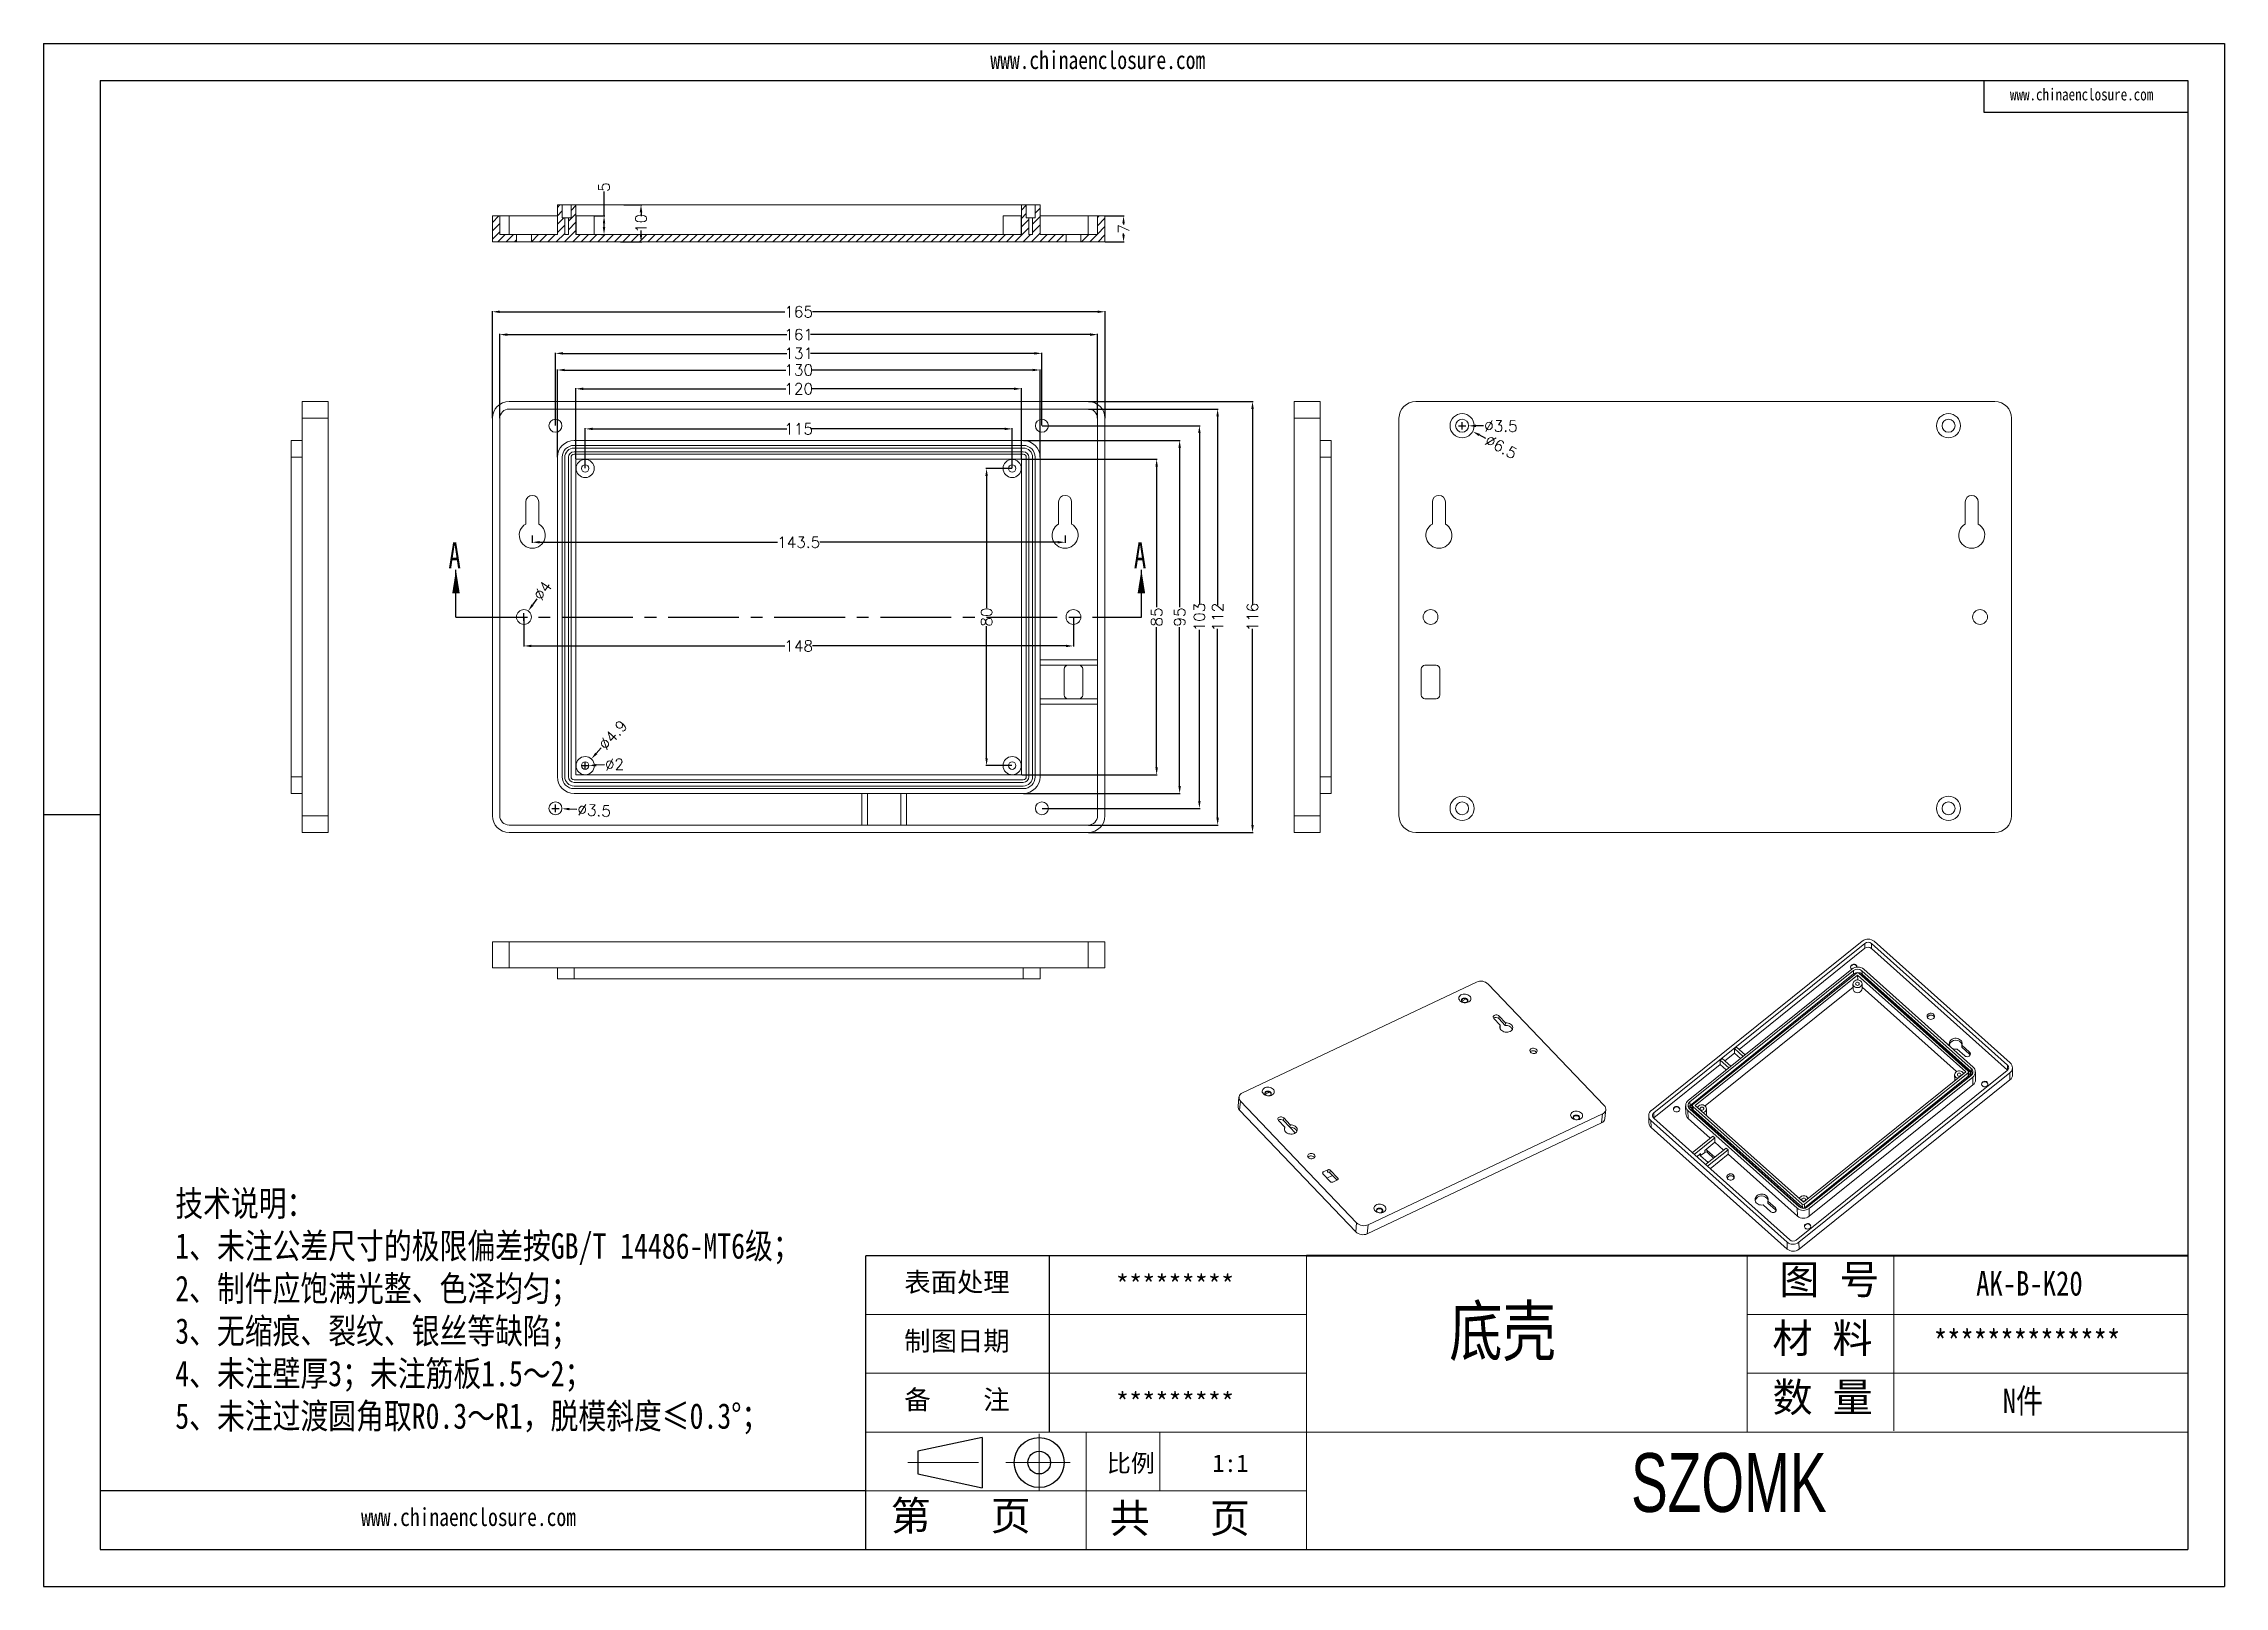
# Model space of a CAD drawing. Header units: inches. Extents: x 1196 to 2510, y 1089 to 1504.
# Drawn here: x 1196 to 1783, y 1089 to 1504 of the extents above; entities that cross this region are included whole.
import ezdxf

# ---------------------------------------------------------------- set-up
doc = ezdxf.new("R2010")
doc.units = ezdxf.units.IN
doc.linetypes.add('CENTER2', pattern=[28.575, 19.05, -3.175, 3.175, -3.175])
doc.layers.add('文字', color=81, linetype='Continuous')
for name, color, linetype, lineweight in [('粗实线', 7, 'Continuous', 30), ('细实线', 3, 'Continuous', 9), ('细点划线', 2, 'CENTER2', 9)]:
    doc.layers.add(name, color=color, linetype=linetype, lineweight=lineweight)
doc.styles.add('SLDTEXTSTYLE5', font='TXT', dxfattribs={"width": 0.7})
doc.styles.get("Standard").update_dxf_attribs({"font": 'txt', "bigfont": 'gbcbig.shx'})
doc.styles.add('宋体', font='', dxfattribs={"width": 0.8, "height": 3.5})
doc.styles.add('长仿宋', font='', dxfattribs={"width": 0.7, "height": 4})
doc.styles.get('宋体').set_extended_font_data('SimSun')
doc.styles.get('长仿宋').set_extended_font_data('SimSun')
doc.dimstyles.new('3', dxfattribs={"dimtxt": 3, "dimasz": 2, "dimexe": 0.18, "dimexo": 0.0625, "dimgap": 0.2, "dimtad": 0, "dimzin": 12, "dimdsep": 46, "dimtxsty": 'Standard', "dimcen": 1, "dimclrd": 3, "dimclre": 3, "dimadec": 0, "dimazin": 0, "dimtfac": 1, "dimtofl": 0, "dimtmove": 0, "dimatfit": 3, "dimfxl": 0, "dimtolj": 1, "dimtzin": 0, "dimarcsym": 0})
pattern_1 = [(45, (0, 28.7148), (-1.122532, 1.122532), [])]

msp = doc.modelspace()

# ---------------------------------------------------------------- texts
at = {"color": 7, "linetype": 'Continuous', "char_height": 7, "attachment_point": 1, "style": 'SLDTEXTSTYLE5'}
for insert in [(1305.132, 1369.574), (1489.732, 1369.574)]:
    msp.add_mtext('A', dxfattribs=dict(at, insert=insert))
at = {"char_height": 5.20296, "width": 2957.10035, "attachment_point": 1}
for s, insert in [('{\\fSimHei|b0|i0|c134|p49;表面处理}', (1427.903, 1173.014)), ('{\\fSimHei|b0|i0|c134|p49;*********}', (1484.889, 1172.345)), ('{\\fSimHei|b0|i0|c134|p49;制图日期}', (1427.903, 1157.193)), ('{\\fSimHei|b0|i0|c134|p49;备    注}', (1427.903, 1141.372)), ('{\\fSimHei|b0|i0|c134|p49;*********}', (1484.889, 1140.703))]:
    msp.add_mtext(s, dxfattribs=dict(at, insert=insert))
at = {"layer": '文字', "color": 0, "attachment_point": 1, "style": '宋体'}
for s, insert, char_height, width in [('www.chinaenclosure.com', (1451.079, 1501.815), 4.83415, 84.93135), ('www.chinaenclosure.com', (1725.698, 1491.746), 3.22277, 56.6209), ('{\\H1.111x;技术说明：\\P1、未注公差尺寸的极限偏差按GB/T 14486-MT6级；\\P2、制件应饱满光整、色泽均匀；\\P3、无缩痕、裂纹、银丝等缺陷；\\P4、未注壁厚3；未注筋板1.5～2；\\P5、未注过渡圆角取R0.3～R1，脱模斜度≤0.3%%D；}', (1231.555, 1195.036), 6.18002, 225.09706), ('{\\H1.111x;AK-B-K20}', (1716.586, 1173.371), 5.93282, 68.59005), ('底壳', (1574.646, 1163.846), 13.184, 168.55322), ('{\\H1.111x;**************}', (1705.174, 1157.55), 5.93282, 68.59005), ('{\\H1.111x;N件}', (1723.762, 1141.729), 5.93282, 68.59005), ('www.chinaenclosure.com', (1281.598, 1109.591), 4.83415, 84.93135)]:
    msp.add_mtext(s, dxfattribs=dict(at, insert=insert, char_height=char_height, width=width))
at = {"layer": '粗实线', "insert": (1623.641, 1124.376), "char_height": 15.82085, "width": 177.41517, "attachment_point": 1, "style": '长仿宋'}
msp.add_mtext('{\\fSTXinwei|b0|i0|c134|p2;SZOMK}', dxfattribs=at)
at = {"layer": '细实线', "color": 7, "attachment_point": 1}
for s, insert, char_height, width in [('{\\fSimSun|b0|i0|c134|p54;图 号}', (1663.596, 1175.102), 7.91042, 39.55212), ('{\\fSimSun|b0|i0|c134|p54;材 料   }', (1661.721, 1159.281), 7.91042, 39.55212), ('{\\fSimSun|b0|i0|c134|p54;数 量}', (1661.759, 1143.382), 7.91042, 35.7403), ('{\\fSimSun|b0|i0|c134|p54;比例}', (1482.45, 1124.049), 4.74625, 20.83458), ('{\\fSimSun|b0|i0|c134|p54;1:1}', (1510.879, 1124.049), 4.74625, 20.83458), ('{\\fSimSun|b0|i0|c134|p54;第   页}', (1424.241, 1111.501), 7.91042, 59.32818), ('{\\fSimSun|b0|i0|c134|p54; 共   页}', (1477.881, 1110.829), 7.91042, 59.32818)]:
    msp.add_mtext(s, dxfattribs=dict(at, insert=insert, char_height=char_height, width=width))

# ---------------------------------------------------------------- blocks, each defined once
blk = doc.blocks.new('*D106')
at = {"color": 3, "lineweight": -2, "transparency": 16777216}
for p, q in [((1341.96, 1389.52), (1341.96, 1400.28)), ((1343.96, 1400.1), (1396.26, 1400.1)), ((1454.96, 1400.1), (1402.66, 1400.1)), ((1456.96, 1389.52), (1456.96, 1400.28))]:
    blk.add_line(p, q, dxfattribs=at)
at = {"color": 3, "transparency": 16777216}
for points in [[(1343.96, 1400.43), (1343.96, 1399.77), (1341.96, 1400.1)], [(1454.96, 1400.43), (1454.96, 1399.77), (1456.96, 1400.1)]]:
    blk.add_solid(points, dxfattribs=at)
at = {"layer": 'Defpoints', "color": 0, "transparency": 16777216}
for p in [(1456.96, 1400.1), (1341.96, 1389.45), (1456.96, 1389.45)]:
    blk.add_point(p, dxfattribs=at)
at = {"color": 0, "transparency": 16777216, "insert": (1399.46, 1400.1), "char_height": 3, "attachment_point": 5}
blk.add_mtext('\\A1;115', dxfattribs=at)
blk = doc.blocks.new('*D107')
at = {"color": 3, "lineweight": -2, "transparency": 16777216}
for p, q in [((1339.46, 1392.02), (1339.46, 1411.07)), ((1341.46, 1410.89), (1396.01, 1410.89)), ((1457.46, 1410.89), (1402.91, 1410.89)), ((1459.46, 1392.02), (1459.46, 1411.07))]:
    blk.add_line(p, q, dxfattribs=at)
at = {"color": 3, "transparency": 16777216}
for points in [[(1341.46, 1411.22), (1341.46, 1410.55), (1339.46, 1410.89)], [(1457.46, 1411.22), (1457.46, 1410.55), (1459.46, 1410.89)]]:
    blk.add_solid(points, dxfattribs=at)
at = {"layer": 'Defpoints', "color": 0, "transparency": 16777216}
for p in [(1339.46, 1410.89), (1339.46, 1391.95), (1459.46, 1391.95)]:
    blk.add_point(p, dxfattribs=at)
at = {"color": 0, "transparency": 16777216, "insert": (1399.46, 1410.89), "char_height": 3, "attachment_point": 5}
blk.add_mtext('\\A1;120', dxfattribs=at)
blk = doc.blocks.new('*D108')
at = {"color": 3, "lineweight": -2, "transparency": 16777216}
for p, q in [((1334.46, 1392.52), (1334.46, 1416.13)), ((1336.46, 1415.95), (1396.01, 1415.95)), ((1462.46, 1415.95), (1402.91, 1415.95)), ((1464.46, 1392.52), (1464.46, 1416.13))]:
    blk.add_line(p, q, dxfattribs=at)
at = {"color": 3, "transparency": 16777216}
for points in [[(1336.46, 1416.29), (1336.46, 1415.62), (1334.46, 1415.95)], [(1462.46, 1416.29), (1462.46, 1415.62), (1464.46, 1415.95)]]:
    blk.add_solid(points, dxfattribs=at)
at = {"layer": 'Defpoints', "color": 0, "transparency": 16777216}
for p in [(1464.46, 1415.95), (1334.46, 1392.45), (1464.46, 1392.45)]:
    blk.add_point(p, dxfattribs=at)
at = {"color": 0, "transparency": 16777216, "insert": (1399.46, 1415.95), "char_height": 3, "attachment_point": 5}
blk.add_mtext('\\A1;130', dxfattribs=at)
blk = doc.blocks.new('*D109')
at = {"color": 3, "lineweight": -2, "transparency": 16777216}
for p, q in [((1333.96, 1401.02), (1333.96, 1420.61)), ((1335.96, 1420.43), (1396.26, 1420.43)), ((1462.96, 1420.43), (1402.66, 1420.43)), ((1464.96, 1401.02), (1464.96, 1420.61))]:
    blk.add_line(p, q, dxfattribs=at)
at = {"color": 3, "transparency": 16777216}
for points in [[(1335.96, 1420.76), (1335.96, 1420.1), (1333.96, 1420.43)], [(1462.96, 1420.76), (1462.96, 1420.1), (1464.96, 1420.43)]]:
    blk.add_solid(points, dxfattribs=at)
at = {"layer": 'Defpoints', "color": 0, "transparency": 16777216}
for p in [(1333.96, 1420.43), (1333.96, 1400.95), (1464.96, 1400.95)]:
    blk.add_point(p, dxfattribs=at)
at = {"color": 0, "transparency": 16777216, "insert": (1399.46, 1420.43), "char_height": 3, "attachment_point": 5}
blk.add_mtext('\\A1;131', dxfattribs=at)
blk = doc.blocks.new('*D110')
at = {"color": 3, "lineweight": -2, "transparency": 16777216}
for p, q in [((1318.96, 1403.02), (1318.96, 1425.66)), ((1320.96, 1425.48), (1396.26, 1425.48)), ((1477.96, 1425.48), (1402.66, 1425.48)), ((1479.96, 1403.02), (1479.96, 1425.66))]:
    blk.add_line(p, q, dxfattribs=at)
at = {"color": 3, "transparency": 16777216}
for points in [[(1320.96, 1425.81), (1320.96, 1425.14), (1318.96, 1425.48)], [(1477.96, 1425.81), (1477.96, 1425.14), (1479.96, 1425.48)]]:
    blk.add_solid(points, dxfattribs=at)
at = {"layer": 'Defpoints', "color": 0, "transparency": 16777216}
for p in [(1318.96, 1425.48), (1318.96, 1402.95), (1479.96, 1402.95)]:
    blk.add_point(p, dxfattribs=at)
at = {"color": 0, "transparency": 16777216, "insert": (1399.46, 1425.48), "char_height": 3, "attachment_point": 5}
blk.add_mtext('\\A1;161', dxfattribs=at)
blk = doc.blocks.new('*D111')
at = {"color": 3, "lineweight": -2, "transparency": 16777216}
for p, q in [((1316.96, 1403.02), (1316.96, 1431.81)), ((1318.96, 1431.63), (1395.76, 1431.63)), ((1479.96, 1431.63), (1403.16, 1431.63)), ((1481.96, 1403.02), (1481.96, 1431.81))]:
    blk.add_line(p, q, dxfattribs=at)
at = {"color": 3, "transparency": 16777216}
for points in [[(1318.96, 1431.96), (1318.96, 1431.29), (1316.96, 1431.63)], [(1479.96, 1431.96), (1479.96, 1431.29), (1481.96, 1431.63)]]:
    blk.add_solid(points, dxfattribs=at)
at = {"layer": 'Defpoints', "color": 0, "transparency": 16777216}
for p in [(1481.96, 1431.63), (1316.96, 1402.95), (1481.96, 1402.95)]:
    blk.add_point(p, dxfattribs=at)
at = {"color": 0, "transparency": 16777216, "insert": (1399.46, 1431.63), "char_height": 3, "attachment_point": 5}
blk.add_mtext('\\A1;165', dxfattribs=at)
blk = doc.blocks.new('*D112')
at = {"color": 3, "lineweight": -2, "transparency": 16777216}
for p, q in [((1325.46, 1349.39), (1325.46, 1341.49)), ((1473.46, 1349.39), (1473.46, 1341.49)), ((1327.46, 1341.67), (1395.76, 1341.67)), ((1471.46, 1341.67), (1403.16, 1341.67))]:
    blk.add_line(p, q, dxfattribs=at)
at = {"color": 3, "transparency": 16777216}
for points in [[(1327.46, 1342), (1327.46, 1341.34), (1325.46, 1341.67)], [(1471.46, 1342), (1471.46, 1341.34), (1473.46, 1341.67)]]:
    blk.add_solid(points, dxfattribs=at)
at = {"layer": 'Defpoints', "color": 0, "transparency": 16777216}
for p in [(1325.46, 1349.45), (1473.46, 1349.45), (1473.46, 1341.67)]:
    blk.add_point(p, dxfattribs=at)
at = {"color": 0, "transparency": 16777216, "insert": (1399.46, 1341.67), "char_height": 3, "attachment_point": 5}
blk.add_mtext('\\A1;148', dxfattribs=at)
blk = doc.blocks.new('*D113')
at = {"color": 3, "lineweight": -2, "transparency": 16777216}
for p, q in [((1327.71, 1371.39), (1327.71, 1369.4)), ((1329.71, 1369.58), (1393.76, 1369.58)), ((1469.21, 1369.58), (1405.16, 1369.58)), ((1471.21, 1371.39), (1471.21, 1369.4))]:
    blk.add_line(p, q, dxfattribs=at)
at = {"color": 3, "transparency": 16777216}
for points in [[(1329.71, 1369.92), (1329.71, 1369.25), (1327.71, 1369.58)], [(1469.21, 1369.92), (1469.21, 1369.25), (1471.21, 1369.58)]]:
    blk.add_solid(points, dxfattribs=at)
at = {"layer": 'Defpoints', "color": 0, "transparency": 16777216}
for p in [(1327.71, 1371.45), (1471.21, 1371.45), (1471.21, 1369.58)]:
    blk.add_point(p, dxfattribs=at)
at = {"color": 0, "transparency": 16777216, "insert": (1399.46, 1369.58), "char_height": 3, "attachment_point": 5}
blk.add_mtext('\\A1;143.5', dxfattribs=at)
blk = doc.blocks.new('*D114')
at = {"color": 3, "lineweight": -2, "transparency": 16777216}
for p, q in [((1456.89, 1389.45), (1449.88, 1389.45)), ((1450.06, 1387.45), (1450.06, 1351.9)), ((1450.06, 1311.45), (1450.06, 1347)), ((1456.89, 1309.45), (1449.88, 1309.45))]:
    blk.add_line(p, q, dxfattribs=at)
at = {"color": 3, "transparency": 16777216}
for points in [[(1449.73, 1387.45), (1450.4, 1387.45), (1450.06, 1389.45)], [(1449.73, 1311.45), (1450.4, 1311.45), (1450.06, 1309.45)]]:
    blk.add_solid(points, dxfattribs=at)
at = {"layer": 'Defpoints', "color": 0, "transparency": 16777216}
for p in [(1450.06, 1389.45), (1456.96, 1389.45), (1456.96, 1309.45)]:
    blk.add_point(p, dxfattribs=at)
at = {"color": 0, "transparency": 16777216, "insert": (1450.06, 1349.45), "char_height": 3, "attachment_point": 5, "rotation": 90}
blk.add_mtext('\\A1;80', dxfattribs=at)
blk = doc.blocks.new('*D115')
at = {"color": 3, "lineweight": -2, "transparency": 16777216}
for p, q in [((1459.52, 1391.95), (1496.05, 1391.95)), ((1495.87, 1389.95), (1495.87, 1352.15)), ((1495.87, 1308.95), (1495.87, 1346.75)), ((1459.52, 1306.95), (1496.05, 1306.95))]:
    blk.add_line(p, q, dxfattribs=at)
at = {"color": 3, "transparency": 16777216}
for points in [[(1495.54, 1389.95), (1496.2, 1389.95), (1495.87, 1391.95)], [(1495.54, 1308.95), (1496.2, 1308.95), (1495.87, 1306.95)]]:
    blk.add_solid(points, dxfattribs=at)
at = {"layer": 'Defpoints', "color": 0, "transparency": 16777216}
for p in [(1459.46, 1391.95), (1459.46, 1306.95), (1495.87, 1306.95)]:
    blk.add_point(p, dxfattribs=at)
at = {"color": 0, "transparency": 16777216, "insert": (1495.87, 1349.45), "char_height": 3, "attachment_point": 5, "rotation": 90}
blk.add_mtext('\\A1;85', dxfattribs=at)
blk = doc.blocks.new('*D116')
at = {"color": 3, "lineweight": -2, "transparency": 16777216}
for p, q in [((1460.02, 1396.95), (1502.24, 1396.95)), ((1502.06, 1394.95), (1502.06, 1352.15)), ((1502.06, 1303.95), (1502.06, 1346.75)), ((1460.02, 1301.95), (1502.24, 1301.95))]:
    blk.add_line(p, q, dxfattribs=at)
at = {"color": 3, "transparency": 16777216}
for points in [[(1501.73, 1394.95), (1502.39, 1394.95), (1502.06, 1396.95)], [(1501.73, 1303.95), (1502.39, 1303.95), (1502.06, 1301.95)]]:
    blk.add_solid(points, dxfattribs=at)
at = {"layer": 'Defpoints', "color": 0, "transparency": 16777216}
for p in [(1459.96, 1396.95), (1502.06, 1396.95), (1459.96, 1301.95)]:
    blk.add_point(p, dxfattribs=at)
at = {"color": 0, "transparency": 16777216, "insert": (1502.06, 1349.45), "char_height": 3, "attachment_point": 5, "rotation": 90}
blk.add_mtext('\\A1;95', dxfattribs=at)
blk = doc.blocks.new('*D117')
at = {"color": 3, "lineweight": -2, "transparency": 16777216}
for p, q in [((1465.02, 1400.95), (1507.56, 1400.95)), ((1507.38, 1398.95), (1507.38, 1352.9)), ((1507.38, 1299.95), (1507.38, 1346)), ((1465.02, 1297.95), (1507.56, 1297.95))]:
    blk.add_line(p, q, dxfattribs=at)
at = {"color": 3, "transparency": 16777216}
for points in [[(1507.05, 1398.95), (1507.71, 1398.95), (1507.38, 1400.95)], [(1507.05, 1299.95), (1507.71, 1299.95), (1507.38, 1297.95)]]:
    blk.add_solid(points, dxfattribs=at)
at = {"layer": 'Defpoints', "color": 0, "transparency": 16777216}
for p in [(1464.96, 1400.95), (1464.96, 1297.95), (1507.38, 1297.95)]:
    blk.add_point(p, dxfattribs=at)
at = {"color": 0, "transparency": 16777216, "insert": (1507.38, 1349.45), "char_height": 3, "attachment_point": 5, "rotation": 90}
blk.add_mtext('\\A1;103', dxfattribs=at)
blk = doc.blocks.new('*D118')
at = {"color": 3, "lineweight": -2, "transparency": 16777216}
for p, q in [((1477.52, 1405.45), (1512.47, 1405.45)), ((1512.29, 1403.45), (1512.29, 1352.65)), ((1512.29, 1295.45), (1512.29, 1346.25)), ((1477.52, 1293.45), (1512.47, 1293.45))]:
    blk.add_line(p, q, dxfattribs=at)
at = {"color": 3, "transparency": 16777216}
for points in [[(1511.96, 1403.45), (1512.63, 1403.45), (1512.29, 1405.45)], [(1511.96, 1295.45), (1512.63, 1295.45), (1512.29, 1293.45)]]:
    blk.add_solid(points, dxfattribs=at)
at = {"layer": 'Defpoints', "color": 0, "transparency": 16777216}
for p in [(1477.46, 1405.45), (1512.29, 1405.45), (1477.46, 1293.45)]:
    blk.add_point(p, dxfattribs=at)
at = {"color": 0, "transparency": 16777216, "insert": (1512.29, 1349.45), "char_height": 3, "attachment_point": 5, "rotation": 90}
blk.add_mtext('\\A1;112', dxfattribs=at)
blk = doc.blocks.new('*D119')
at = {"color": 3, "lineweight": -2, "transparency": 16777216}
for p, q in [((1477.52, 1407.45), (1521.87, 1407.45)), ((1521.69, 1405.45), (1521.69, 1352.65)), ((1521.69, 1293.45), (1521.69, 1346.25)), ((1477.52, 1291.45), (1521.87, 1291.45))]:
    blk.add_line(p, q, dxfattribs=at)
at = {"color": 3, "transparency": 16777216}
for points in [[(1521.36, 1405.45), (1522.02, 1405.45), (1521.69, 1407.45)], [(1521.36, 1293.45), (1522.02, 1293.45), (1521.69, 1291.45)]]:
    blk.add_solid(points, dxfattribs=at)
at = {"layer": 'Defpoints', "color": 0, "transparency": 16777216}
for p in [(1477.46, 1407.45), (1521.69, 1407.45), (1477.46, 1291.45)]:
    blk.add_point(p, dxfattribs=at)
at = {"color": 0, "transparency": 16777216, "insert": (1521.69, 1349.45), "char_height": 3, "attachment_point": 5, "rotation": 90}
blk.add_mtext('\\A1;116', dxfattribs=at)
blk = doc.blocks.new('*D120')
at = {"color": 3, "lineweight": -2, "transparency": 16777216}
for p, q in [((1333.96, 1296.95), (1333.96, 1298.95)), ((1332.96, 1297.95), (1334.96, 1297.95)), ((1339.7, 1297.64), (1337.7, 1297.75))]:
    blk.add_line(p, q, dxfattribs=at)
at = {"color": 3, "transparency": 16777216}
blk.add_solid([(1337.72, 1298.08), (1337.68, 1297.42), (1335.7, 1297.86)], dxfattribs=at)
at = {"layer": 'Defpoints', "color": 0, "transparency": 16777216}
for p in [(1332.21, 1298.05), (1335.7, 1297.86)]:
    blk.add_point(p, dxfattribs=at)
at = {"color": 0, "transparency": 16777216, "insert": (1344.39, 1297.39), "char_height": 3, "attachment_point": 5, "rotation": 356.89498}
blk.add_mtext('\\A1;∅3.5', dxfattribs=at)
blk = doc.blocks.new('*D121')
at = {"color": 3, "lineweight": -2, "transparency": 16777216}
for p, q in [((1341.96, 1308.45), (1341.96, 1310.45)), ((1346.3, 1314.22), (1344.95, 1312.74)), ((1340.96, 1309.45), (1342.96, 1309.45))]:
    blk.add_line(p, q, dxfattribs=at)
at = {"color": 3, "transparency": 16777216}
blk.add_solid([(1344.71, 1312.97), (1345.2, 1312.52), (1343.61, 1311.26)], dxfattribs=at)
at = {"layer": 'Defpoints', "color": 0, "transparency": 16777216}
for p in [(1343.61, 1311.26), (1340.31, 1307.64)]:
    blk.add_point(p, dxfattribs=at)
at = {"color": 0, "transparency": 16777216, "insert": (1349.46, 1317.7), "char_height": 3, "attachment_point": 5, "rotation": 47.69156}
blk.add_mtext('\\A1;∅4.9', dxfattribs=at)
blk = doc.blocks.new('*D122')
at = {"color": 3, "lineweight": -2, "transparency": 16777216}
for p, q in [((1341.96, 1308.45), (1341.96, 1310.45)), ((1340.96, 1309.45), (1342.96, 1309.45)), ((1347.15, 1309.66), (1344.95, 1309.57))]:
    blk.add_line(p, q, dxfattribs=at)
at = {"color": 3, "transparency": 16777216}
blk.add_solid([(1344.94, 1309.9), (1344.97, 1309.24), (1342.96, 1309.49)], dxfattribs=at)
at = {"layer": 'Defpoints', "color": 0, "transparency": 16777216}
for p in [(1340.96, 1309.41), (1342.96, 1309.49)]:
    blk.add_point(p, dxfattribs=at)
at = {"color": 0, "transparency": 16777216, "insert": (1349.85, 1309.76), "char_height": 3, "attachment_point": 5, "rotation": 2.24218}
blk.add_mtext('\\A1;∅2', dxfattribs=at)
blk = doc.blocks.new('*D123')
at = {"color": 3, "lineweight": -2, "transparency": 16777216}
for p, q in [((1328.91, 1354.36), (1327.76, 1352.72)), ((1324.46, 1349.45), (1326.46, 1349.45)), ((1325.46, 1348.45), (1325.46, 1350.45))]:
    blk.add_line(p, q, dxfattribs=at)
at = {"color": 3, "transparency": 16777216}
blk.add_solid([(1327.49, 1352.91), (1328.03, 1352.53), (1326.61, 1351.09)], dxfattribs=at)
at = {"layer": 'Defpoints', "color": 0, "transparency": 16777216}
for p in [(1326.61, 1351.09), (1324.3, 1347.82)]:
    blk.add_point(p, dxfattribs=at)
at = {"color": 0, "transparency": 16777216, "insert": (1330.47, 1356.56), "char_height": 3, "attachment_point": 5, "rotation": 54.80252}
blk.add_mtext('\\A1;∅4', dxfattribs=at)
blk = doc.blocks.new('*D124')
at = {"color": 3, "lineweight": -2, "transparency": 16777216}
for p, q in [((1577.14, 1400.95), (1579.14, 1400.95)), ((1578.14, 1399.95), (1578.14, 1401.95)), ((1584.52, 1397.51), (1582.76, 1398.46))]:
    blk.add_line(p, q, dxfattribs=at)
at = {"color": 3, "transparency": 16777216}
blk.add_solid([(1582.92, 1398.75), (1582.6, 1398.16), (1581, 1399.41)], dxfattribs=at)
at = {"layer": 'Defpoints', "color": 0, "transparency": 16777216}
for p in [(1575.28, 1402.5), (1581, 1399.41)]:
    blk.add_point(p, dxfattribs=at)
at = {"color": 0, "transparency": 16777216, "insert": (1588.65, 1395.27), "char_height": 3, "attachment_point": 5, "rotation": 331.60767}
blk.add_mtext('\\A1;∅6.5', dxfattribs=at)
blk = doc.blocks.new('*D125')
at = {"color": 3, "lineweight": -2, "transparency": 16777216}
for p, q in [((1577.14, 1400.95), (1579.14, 1400.95)), ((1578.14, 1399.95), (1578.14, 1401.95)), ((1583.89, 1400.89), (1581.89, 1400.91))]:
    blk.add_line(p, q, dxfattribs=at)
at = {"color": 3, "transparency": 16777216}
blk.add_solid([(1581.89, 1401.25), (1581.89, 1400.58), (1579.89, 1400.93)], dxfattribs=at)
at = {"layer": 'Defpoints', "color": 0, "transparency": 16777216}
for p in [(1576.39, 1400.97), (1579.89, 1400.93)]:
    blk.add_point(p, dxfattribs=at)
at = {"color": 0, "transparency": 16777216, "insert": (1588.59, 1400.85), "char_height": 3, "attachment_point": 5, "rotation": 359.41243}
blk.add_mtext('\\A1;∅3.5', dxfattribs=at)
blk = doc.blocks.new('*D126')
at = {"color": 3, "lineweight": -2, "transparency": 16777216}
for p, q in [((1482.02, 1457.42), (1487.14, 1457.42)), ((1486.96, 1455.42), (1486.96, 1455.12)), ((1486.96, 1452.42), (1486.96, 1452.72)), ((1482.02, 1450.42), (1487.14, 1450.42))]:
    blk.add_line(p, q, dxfattribs=at)
at = {"color": 3, "transparency": 16777216}
for points in [[(1486.62, 1455.42), (1487.29, 1455.42), (1486.96, 1457.42)], [(1486.62, 1452.42), (1487.29, 1452.42), (1486.96, 1450.42)]]:
    blk.add_solid(points, dxfattribs=at)
at = {"layer": 'Defpoints', "color": 0, "transparency": 16777216}
for p in [(1481.96, 1457.42), (1486.96, 1457.42), (1481.96, 1450.42)]:
    blk.add_point(p, dxfattribs=at)
at = {"color": 0, "transparency": 16777216, "insert": (1486.96, 1453.92), "char_height": 3, "attachment_point": 5, "rotation": 90}
blk.add_mtext('\\A1;7', dxfattribs=at)
blk = doc.blocks.new('*D127')
at = {"color": 3, "lineweight": -2, "transparency": 16777216}
for p, q in [((1352.37, 1460.42), (1357.17, 1460.42)), ((1356.99, 1458.42), (1356.99, 1457.37)), ((1356.99, 1452.42), (1356.99, 1453.47)), ((1351.45, 1450.42), (1357.17, 1450.42))]:
    blk.add_line(p, q, dxfattribs=at)
at = {"color": 3, "transparency": 16777216}
for points in [[(1356.65, 1458.42), (1357.32, 1458.42), (1356.99, 1460.42)], [(1356.65, 1452.42), (1357.32, 1452.42), (1356.99, 1450.42)]]:
    blk.add_solid(points, dxfattribs=at)
at = {"layer": 'Defpoints', "color": 0, "transparency": 16777216}
for p in [(1352.31, 1460.42), (1356.99, 1460.42), (1351.39, 1450.42)]:
    blk.add_point(p, dxfattribs=at)
at = {"color": 0, "transparency": 16777216, "insert": (1356.99, 1455.42), "char_height": 3, "attachment_point": 5, "rotation": 90}
blk.add_mtext('\\A1;10', dxfattribs=at)
blk = doc.blocks.new('*D128')
at = {"color": 3, "lineweight": -2, "transparency": 16777216}
for p, q in [((1347.03, 1457.42), (1347.03, 1463.98)), ((1344.47, 1457.42), (1347.21, 1457.42)), ((1346.39, 1452.42), (1347.21, 1452.42)), ((1347.03, 1454.42), (1347.03, 1455.42))]:
    blk.add_line(p, q, dxfattribs=at)
at = {"color": 3, "transparency": 16777216}
for points in [[(1346.7, 1455.42), (1347.36, 1455.42), (1347.03, 1457.42)], [(1346.7, 1454.42), (1347.36, 1454.42), (1347.03, 1452.42)]]:
    blk.add_solid(points, dxfattribs=at)
at = {"layer": 'Defpoints', "color": 0, "transparency": 16777216}
for p in [(1344.41, 1457.42), (1347.03, 1457.42), (1346.32, 1452.42)]:
    blk.add_point(p, dxfattribs=at)
at = {"color": 0, "transparency": 16777216, "insert": (1347.03, 1465.18), "char_height": 3, "attachment_point": 5, "rotation": 90}
blk.add_mtext('\\A1;5', dxfattribs=at)

# ---------------------------------------------------------------- dimensions: what is measured, and where the dimension line sits
dim = msp.add_linear_dim(base=(1347.029, 1457.424), p1=(1346.323, 1452.424), p2=(1344.406, 1457.424), angle=90, dimstyle='3')
dim.commit()
dim.dimension.update_dxf_attribs({"geometry": '*D128', "text_midpoint": (1347.029, 1465.18), "dimtype": 160})
for base, p1, p2, picture, middle in [((1356.988, 1460.424), (1351.388, 1450.424), (1352.305, 1460.424), '*D127', (1356.988, 1455.424)), ((1486.957, 1457.424), (1481.956, 1450.424), (1481.956, 1457.424), '*D126', (1486.957, 1453.924)), ((1521.69, 1407.453), (1477.456, 1291.453), (1477.456, 1407.453), '*D119', (1521.69, 1349.453)), ((1512.293, 1405.453), (1477.456, 1293.453), (1477.456, 1405.453), '*D118', (1512.293, 1349.453)), ((1507.381, 1297.953), (1464.956, 1400.953), (1464.956, 1297.953), '*D117', (1507.381, 1349.453)), ((1502.059, 1396.953), (1459.956, 1301.953), (1459.956, 1396.953), '*D116', (1502.059, 1349.453)), ((1450.064, 1389.453), (1456.956, 1309.453), (1456.956, 1389.453), '*D114', (1450.064, 1349.453)), ((1495.871, 1306.953), (1459.456, 1391.953), (1459.456, 1306.953), '*D115', (1495.871, 1349.453))]:
    dim = msp.add_linear_dim(base=base, p1=p1, p2=p2, angle=90, dimstyle='3')
    dim.commit()
    dim.dimension.update_dxf_attribs({"geometry": picture, "text_midpoint": middle})
for base, p1, p2, picture, middle in [((1481.956, 1431.627), (1316.956, 1402.953), (1481.956, 1402.953), '*D111', (1399.456, 1431.627)), ((1318.956, 1425.478), (1479.956, 1402.953), (1318.956, 1402.953), '*D110', (1399.456, 1425.478)), ((1333.956, 1420.429), (1464.956, 1400.953), (1333.956, 1400.953), '*D109', (1399.456, 1420.429)), ((1464.456, 1415.953), (1334.456, 1392.453), (1464.456, 1392.453), '*D108', (1399.456, 1415.953)), ((1339.456, 1410.886), (1459.456, 1391.953), (1339.456, 1391.953), '*D107', (1399.456, 1410.886)), ((1456.956, 1400.1), (1341.956, 1389.453), (1456.956, 1389.453), '*D106', (1399.456, 1400.1)), ((1471.206, 1369.584), (1327.706, 1371.453), (1471.206, 1371.453), '*D113', (1399.456, 1369.584)), ((1473.456, 1341.67), (1325.456, 1349.453), (1473.456, 1349.453), '*D112', (1399.456, 1341.67))]:
    dim = msp.add_linear_dim(base=base, p1=p1, p2=p2, dimstyle='3')
    dim.commit()
    dim.dimension.update_dxf_attribs({"geometry": picture, "text_midpoint": middle})
for p1, p2, picture, middle in [((1575.281, 1402.498), (1580.999, 1399.408), '*D124', (1588.653, 1395.271)), ((1576.39, 1400.971), (1579.89, 1400.935), '*D125', (1588.59, 1400.846)), ((1324.304, 1347.819), (1326.609, 1351.087), '*D123', (1330.471, 1356.562)), ((1340.307, 1307.641), (1343.606, 1311.265), '*D121', (1349.462, 1317.699)), ((1332.209, 1298.048), (1335.704, 1297.858), '*D120', (1344.391, 1297.387))]:
    dim = msp.add_diameter_dim_2p(p1=p1, p2=p2, dimstyle='3')
    dim.commit()
    dim.dimension.update_dxf_attribs({"geometry": picture, "text_midpoint": middle})
dim = msp.add_diameter_dim_2p(p1=(1340.957, 1309.414), p2=(1342.956, 1309.492), dimstyle='3')
dim.commit()
dim.dimension.update_dxf_attribs({"geometry": '*D122', "text_midpoint": (1349.849, 1309.762), "dimtype": 163})

# ---------------------------------------------------------------- hatches: boundary and pattern name
at = {"linetype": 'Continuous', "lineweight": 0}
h = msp.add_hatch(dxfattribs=at)
h.set_pattern_fill('ANSI31', color=4, scale=0.5, style=0)
h.set_pattern_definition(pattern_1)
h.paths.add_polyline_path([(1318.956, 1457.424), (1316.956, 1457.424), (1316.956, 1450.424), (1323.456, 1450.424), (1323.456, 1452.424), (1318.956, 1452.424)], flags=0)
h = msp.add_hatch(dxfattribs=at)
h.set_pattern_fill('ANSI31', color=4, scale=0.5, style=0)
h.set_pattern_definition(pattern_1)
h.paths.add_polyline_path([(1339.456, 1460.424), (1338.156, 1460.424), (1338.156, 1456.924), (1337.456, 1456.924), (1337.456, 1452.424), (1336.456, 1452.424), (1336.456, 1456.924), (1335.756, 1456.924), (1335.756, 1460.424), (1334.456, 1460.424), (1334.456, 1452.424), (1327.456, 1452.424), (1327.456, 1450.424), (1471.456, 1450.424), (1471.456, 1452.424), (1464.456, 1452.424), (1464.456, 1460.424), (1463.156, 1460.424), (1463.156, 1456.924), (1462.456, 1456.924), (1462.456, 1452.424), (1461.456, 1452.424), (1461.456, 1456.924), (1460.756, 1456.924), (1460.756, 1460.424), (1459.456, 1460.424), (1459.456, 1452.424), (1339.456, 1452.424)], flags=0)
h = msp.add_hatch(dxfattribs=at)
h.set_pattern_fill('ANSI31', color=4, scale=0.5, style=0)
h.set_pattern_definition(pattern_1)
h.paths.add_polyline_path([(1475.456, 1450.424), (1481.956, 1450.424), (1481.956, 1457.424), (1479.956, 1457.424), (1479.956, 1452.424), (1475.456, 1452.424)], flags=0)

# ---------------------------------------------------------------- linework, layer by layer
for p, q in [((1196.093, 1503.809), (1783.442, 1503.809)), ((1196.093, 1503.809), (1196.093, 1088.511)), ((1783.442, 1503.809), (1783.442, 1088.511)), ((1211.291, 1493.921), (1773.554, 1493.921)), ((1211.291, 1493.921), (1211.291, 1098.399)), ((1718.621, 1493.921), (1718.621, 1485.337)), ((1773.554, 1493.921), (1773.554, 1098.399)), ((1718.621, 1485.337), (1773.554, 1485.337)), ((1211.291, 1296.16), (1196.093, 1296.16)), ((1196.093, 1280.779), (1196.093, 1088.511)), ((1536.241, 1177.504), (1417.585, 1177.504)), ((1417.585, 1098.399), (1417.585, 1177.504)), ((1467.025, 1130.041), (1467.025, 1177.504)), ((1417.585, 1114.22), (1211.291, 1114.22)), ((1211.291, 1098.399), (1773.554, 1098.399)), ((1196.093, 1088.511), (1783.442, 1088.511)), ((1196.093, 1088.511), (1468.014, 1088.511))]:
    msp.add_line(p, q)
at = {"color": 7, "linetype": 'Continuous', "lineweight": 15}
for p, q in [((1316.956, 1457.424), (1316.956, 1450.424)), ((1316.956, 1457.424), (1318.956, 1457.424)), ((1318.956, 1457.424), (1318.956, 1452.424)), ((1321.456, 1457.424), (1318.956, 1457.424)), ((1321.456, 1452.424), (1321.456, 1457.424)), ((1334.456, 1457.424), (1321.456, 1457.424)), ((1334.456, 1460.424), (1334.456, 1452.424)), ((1334.456, 1460.424), (1335.756, 1460.424)), ((1335.756, 1456.924), (1335.756, 1460.424)), ((1338.156, 1460.424), (1335.756, 1460.424)), ((1335.756, 1456.924), (1336.456, 1456.924)), ((1336.456, 1452.424), (1336.456, 1456.924)), ((1337.456, 1456.924), (1336.456, 1456.924)), ((1337.456, 1452.424), (1337.456, 1456.924)), ((1337.456, 1456.924), (1338.156, 1456.924)), ((1338.156, 1456.924), (1338.156, 1460.424)), ((1338.156, 1460.424), (1339.456, 1460.424)), ((1339.456, 1452.424), (1339.456, 1460.424)), ((1459.456, 1460.424), (1339.456, 1460.424)), ((1339.506, 1457.424), (1339.506, 1452.424)), ((1339.506, 1457.424), (1344.406, 1457.424)), ((1344.406, 1452.424), (1344.406, 1457.424)), ((1454.506, 1457.424), (1454.506, 1452.424)), ((1459.406, 1457.424), (1454.506, 1457.424)), ((1459.406, 1452.424), (1459.406, 1457.424)), ((1459.456, 1460.424), (1459.456, 1452.424)), ((1459.456, 1460.424), (1460.756, 1460.424)), ((1460.756, 1460.424), (1460.756, 1456.924)), ((1463.156, 1460.424), (1460.756, 1460.424)), ((1460.756, 1456.924), (1461.456, 1456.924)), ((1461.456, 1456.924), (1461.456, 1452.424)), ((1462.456, 1456.924), (1461.456, 1456.924)), ((1462.456, 1456.924), (1462.456, 1452.424)), ((1462.456, 1456.924), (1463.156, 1456.924)), ((1463.156, 1460.424), (1463.156, 1456.924)), ((1463.156, 1460.424), (1464.456, 1460.424)), ((1464.456, 1452.424), (1464.456, 1460.424)), ((1477.456, 1457.424), (1464.456, 1457.424)), ((1477.456, 1457.424), (1477.456, 1452.424)), ((1479.956, 1457.424), (1477.456, 1457.424)), ((1479.956, 1452.424), (1479.956, 1457.424)), ((1479.956, 1457.424), (1481.956, 1457.424)), ((1481.956, 1450.424), (1481.956, 1457.424)), ((1318.956, 1452.424), (1323.456, 1452.424)), ((1323.456, 1450.424), (1323.456, 1452.424)), ((1327.456, 1452.424), (1323.456, 1452.424)), ((1327.456, 1452.424), (1327.456, 1450.424)), ((1327.456, 1452.424), (1334.456, 1452.424)), ((1336.456, 1452.424), (1337.456, 1452.424)), ((1339.456, 1452.424), (1459.456, 1452.424)), ((1461.456, 1452.424), (1462.456, 1452.424)), ((1464.456, 1452.424), (1471.456, 1452.424)), ((1471.456, 1452.424), (1471.456, 1450.424)), ((1471.456, 1452.424), (1475.456, 1452.424)), ((1475.456, 1450.424), (1475.456, 1452.424)), ((1475.456, 1452.424), (1479.956, 1452.424)), ((1316.956, 1450.424), (1323.456, 1450.424)), ((1327.456, 1450.424), (1323.456, 1450.424)), ((1327.456, 1450.424), (1471.456, 1450.424)), ((1471.456, 1450.424), (1475.456, 1450.424)), ((1475.456, 1450.424), (1481.956, 1450.424)), ((1265.77, 1407.453), (1272.77, 1407.453)), ((1265.77, 1402.953), (1265.77, 1407.453)), ((1272.77, 1407.453), (1272.77, 1402.953)), ((1477.456, 1407.453), (1321.456, 1407.453)), ((1477.456, 1405.453), (1321.456, 1405.453)), ((1532.903, 1402.953), (1532.903, 1407.453)), ((1532.903, 1407.453), (1539.903, 1407.453)), ((1539.903, 1407.453), (1539.903, 1402.953)), ((1565.64, 1407.453), (1721.64, 1407.453)), ((1272.77, 1402.953), (1265.77, 1402.953)), ((1265.77, 1295.953), (1265.77, 1402.953)), ((1272.77, 1295.953), (1272.77, 1402.953)), ((1316.956, 1402.953), (1316.956, 1295.953)), ((1318.956, 1402.953), (1318.956, 1295.953)), ((1479.956, 1295.953), (1479.956, 1402.953)), ((1481.956, 1295.953), (1481.956, 1402.953)), ((1539.903, 1402.953), (1532.903, 1402.953)), ((1532.903, 1402.953), (1532.903, 1295.953)), ((1539.903, 1402.953), (1539.903, 1295.953)), ((1561.14, 1295.953), (1561.14, 1402.953)), ((1726.14, 1402.953), (1726.14, 1295.953)), ((1262.77, 1392.453), (1262.77, 1396.953)), ((1262.77, 1396.953), (1265.77, 1396.953)), ((1262.77, 1306.453), (1262.77, 1392.453)), ((1334.456, 1392.453), (1334.456, 1306.453)), ((1335.756, 1392.453), (1335.756, 1306.453)), ((1336.456, 1392.453), (1336.456, 1306.453)), ((1337.456, 1392.453), (1337.456, 1306.453)), ((1338.156, 1392.453), (1338.156, 1306.453)), ((1459.956, 1396.953), (1338.956, 1396.953)), ((1459.956, 1395.653), (1338.956, 1395.653)), ((1459.956, 1394.953), (1338.956, 1394.953)), ((1459.956, 1393.953), (1338.956, 1393.953)), ((1459.956, 1393.253), (1338.956, 1393.253)), ((1460.756, 1306.453), (1460.756, 1392.453)), ((1461.456, 1306.453), (1461.456, 1392.453)), ((1462.456, 1306.453), (1462.456, 1392.453)), ((1463.156, 1306.453), (1463.156, 1392.453)), ((1464.456, 1306.453), (1464.456, 1392.453)), ((1542.903, 1396.953), (1539.903, 1396.953)), ((1542.903, 1396.953), (1542.903, 1392.453)), ((1542.903, 1392.453), (1542.903, 1306.453)), ((1339.456, 1391.953), (1339.456, 1306.953)), ((1459.456, 1391.953), (1339.456, 1391.953)), ((1459.456, 1306.953), (1459.456, 1391.953)), ((1325.956, 1380.453), (1325.956, 1374.484)), ((1329.456, 1374.484), (1329.456, 1380.453)), ((1469.456, 1374.484), (1469.456, 1380.453)), ((1472.956, 1380.453), (1472.956, 1374.484)), ((1570.14, 1380.453), (1570.14, 1374.484)), ((1573.64, 1374.484), (1573.64, 1380.453)), ((1713.64, 1374.484), (1713.64, 1380.453)), ((1717.14, 1380.453), (1717.14, 1374.484)), ((1479.956, 1337.953), (1464.456, 1337.953)), ((1464.456, 1336.453), (1479.956, 1336.453)), ((1470.956, 1335.453), (1470.956, 1328.453)), ((1475.956, 1328.453), (1475.956, 1335.453)), ((1567.14, 1328.453), (1567.14, 1335.453)), ((1568.14, 1336.453), (1571.14, 1336.453)), ((1572.14, 1335.453), (1572.14, 1328.453)), ((1479.956, 1327.453), (1464.456, 1327.453)), ((1571.14, 1327.453), (1568.14, 1327.453)), ((1464.456, 1325.953), (1479.956, 1325.953)), ((1262.77, 1301.953), (1262.77, 1306.453)), ((1338.956, 1305.653), (1459.956, 1305.653)), ((1338.956, 1304.953), (1459.956, 1304.953)), ((1338.956, 1303.953), (1459.956, 1303.953)), ((1339.456, 1306.953), (1459.456, 1306.953)), ((1542.903, 1306.453), (1542.903, 1301.953)), ((1262.77, 1301.953), (1265.77, 1301.953)), ((1338.956, 1303.253), (1459.956, 1303.253)), ((1338.956, 1301.953), (1459.956, 1301.953)), ((1416.456, 1301.953), (1416.456, 1293.453)), ((1417.956, 1293.453), (1417.956, 1301.953)), ((1426.956, 1301.953), (1426.956, 1293.453)), ((1428.456, 1293.453), (1428.456, 1301.953)), ((1542.903, 1301.953), (1539.903, 1301.953)), ((1265.77, 1295.953), (1272.77, 1295.953)), ((1265.77, 1291.453), (1265.77, 1295.953)), ((1272.77, 1295.953), (1272.77, 1291.453)), ((1321.456, 1293.453), (1477.456, 1293.453)), ((1532.903, 1295.953), (1539.903, 1295.953)), ((1532.903, 1291.453), (1532.903, 1295.953)), ((1539.903, 1295.953), (1539.903, 1291.453)), ((1272.77, 1291.453), (1265.77, 1291.453)), ((1321.456, 1291.453), (1477.456, 1291.453)), ((1539.903, 1291.453), (1532.903, 1291.453)), ((1721.64, 1291.453), (1565.64, 1291.453)), ((1316.956, 1255.059), (1316.956, 1262.059)), ((1316.956, 1262.059), (1321.456, 1262.059)), ((1321.456, 1262.059), (1321.456, 1255.059)), ((1477.456, 1262.059), (1321.456, 1262.059)), ((1477.456, 1255.059), (1477.456, 1262.059)), ((1477.456, 1262.059), (1481.956, 1262.059)), ((1481.956, 1262.059), (1481.956, 1255.059)), ((1685.924, 1262.224), (1629.102, 1216.618)), ((1686.609, 1261.612), (1629.787, 1216.006)), ((1686.641, 1260.28), (1652.729, 1233.063)), ((1686.609, 1261.612), (1686.641, 1260.28)), ((1725.02, 1228.839), (1688.376, 1261.578)), ((1688.408, 1260.246), (1688.376, 1261.578)), ((1725.052, 1227.507), (1688.408, 1260.246)), ((1725.748, 1229.424), (1689.104, 1262.162)), ((1321.456, 1255.059), (1316.956, 1255.059)), ((1477.456, 1255.059), (1321.456, 1255.059)), ((1334.456, 1252.059), (1334.456, 1255.059)), ((1338.956, 1252.059), (1334.456, 1252.059)), ((1459.956, 1252.059), (1338.956, 1252.059)), ((1464.456, 1252.059), (1459.956, 1252.059)), ((1464.456, 1252.059), (1464.456, 1255.059)), ((1481.956, 1255.059), (1477.456, 1255.059)), ((1518.965, 1221.328), (1582.035, 1251.168)), ((1683.127, 1254.694), (1639.053, 1219.321)), ((1683.572, 1254.296), (1639.498, 1218.923)), ((1683.594, 1253.364), (1639.52, 1217.991)), ((1683.834, 1253.15), (1639.76, 1217.777)), ((1684.394, 1253.562), (1640.32, 1218.188)), ((1684.657, 1253.018), (1640.947, 1217.937)), ((1682.992, 1254.737), (1683.088, 1254.663)), ((1683.594, 1253.364), (1683.572, 1254.296)), ((1713.767, 1227.011), (1684.657, 1253.018)), ((1684.687, 1251.759), (1684.657, 1253.018)), ((1714.411, 1227.238), (1684.959, 1253.551)), ((1715.053, 1226.802), (1685.601, 1253.116)), ((1715.286, 1227.939), (1685.833, 1254.253)), ((1685.856, 1253.32), (1685.833, 1254.253)), ((1715.308, 1227.007), (1685.856, 1253.32)), ((1715.759, 1228.319), (1686.307, 1254.633)), ((1578.02, 1246.071), (1579.213, 1246.636)), ((1585.169, 1250.652), (1616.427, 1217.924)), ((1683.417, 1249.851), (1643.568, 1217.869)), ((1683.397, 1250.694), (1683.429, 1249.362)), ((1685.878, 1249.421), (1685.846, 1250.753)), ((1711.333, 1227.1), (1685.868, 1249.851)), ((1588.432, 1239.553), (1586.688, 1241.379)), ((1588.104, 1242.048), (1588.034, 1241.356)), ((1588.034, 1241.356), (1589.778, 1239.53)), ((1588.104, 1242.048), (1589.847, 1240.223)), ((1588.363, 1238.861), (1588.432, 1239.553)), ((1589.847, 1240.223), (1589.778, 1239.53)), ((1588.317, 1238.782), (1588.363, 1238.861)), ((1652.009, 1233.706), (1651.463, 1233.268)), ((1654.36, 1231.606), (1652.009, 1233.706)), ((1714.797, 1232.345), (1712.752, 1234.172)), ((1712.765, 1233.639), (1712.752, 1234.172)), ((1714.809, 1231.813), (1712.765, 1233.639)), ((1647.667, 1229), (1629.819, 1214.675)), ((1648.184, 1230.636), (1647.638, 1230.198)), ((1647.638, 1230.198), (1647.667, 1229)), ((1647.638, 1230.198), (1649.989, 1228.098)), ((1647.667, 1229), (1649.297, 1227.543)), ((1650.535, 1228.536), (1648.184, 1230.636)), ((1651.491, 1232.069), (1648.905, 1229.993)), ((1651.463, 1233.268), (1651.491, 1232.069)), ((1651.463, 1233.268), (1653.813, 1231.167)), ((1651.491, 1232.069), (1653.122, 1230.612)), ((1711.478, 1233.148), (1713.522, 1231.322)), ((1714.809, 1231.813), (1714.797, 1232.345)), ((1715.308, 1227.007), (1715.286, 1227.939)), ((1725.02, 1228.839), (1725.052, 1227.507)), ((1726.403, 1226.298), (1726.359, 1228.162)), ((1668.143, 1181.738), (1724.965, 1227.343)), ((1668.828, 1181.126), (1725.65, 1226.731)), ((1668.873, 1179.262), (1725.695, 1224.867)), ((1670.057, 1191.93), (1713.767, 1227.011)), ((1670.32, 1191.386), (1714.394, 1226.759)), ((1670.343, 1190.454), (1714.416, 1225.827)), ((1670.887, 1190.484), (1714.656, 1225.613)), ((1671.142, 1190.651), (1715.216, 1226.025)), ((1671.587, 1190.254), (1715.661, 1225.627)), ((1671.638, 1188.123), (1715.712, 1223.496)), ((1710.794, 1226.216), (1710.826, 1224.885)), ((1714.416, 1225.827), (1714.394, 1226.759)), ((1714.542, 1226.081), (1714.52, 1227.013)), ((1714.689, 1226.51), (1714.528, 1226.653)), ((1714.9, 1225.771), (1714.892, 1226.09)), ((1715.661, 1225.627), (1715.712, 1223.496)), ((1716.42, 1224.927), (1716.369, 1227.058)), ((1725.052, 1227.507), (1725.096, 1227.466)), ((1725.695, 1224.867), (1725.65, 1226.731)), ((1518.041, 1220.176), (1517.798, 1217.752)), ((1518.46, 1219.091), (1518.217, 1216.667)), ((1549.475, 1183.939), (1518.217, 1216.667)), ((1549.718, 1186.363), (1518.46, 1219.091)), ((1525.057, 1221.013), (1526.25, 1221.578)), ((1616.603, 1214.415), (1616.846, 1216.839)), ((1629.819, 1214.675), (1629.787, 1216.006)), ((1638.345, 1217.89), (1638.396, 1215.759)), ((1638.955, 1216.628), (1668.407, 1190.315)), ((1638.955, 1216.628), (1639.006, 1214.498)), ((1639.428, 1217.008), (1668.881, 1190.695)), ((1639.52, 1217.991), (1639.498, 1218.923)), ((1639.875, 1216.647), (1639.853, 1216.629)), ((1639.867, 1216.994), (1639.876, 1216.609)), ((1640.07, 1216.573), (1669.364, 1190.401)), ((1640.203, 1217.551), (1640.103, 1217.471)), ((1640.194, 1217.934), (1640.216, 1217.002)), ((1640.303, 1217.71), (1669.755, 1191.396)), ((1640.325, 1216.778), (1640.303, 1217.71)), ((1640.325, 1216.778), (1669.777, 1190.464)), ((1640.947, 1217.937), (1670.057, 1191.93)), ((1643.99, 1215.802), (1643.958, 1217.133)), ((1528.672, 1213.93), (1530.415, 1212.104)), ((1530.087, 1214.6), (1530.017, 1213.907)), ((1531.761, 1212.082), (1530.017, 1213.907)), ((1531.83, 1212.774), (1530.087, 1214.6)), ((1530.346, 1211.412), (1530.3, 1211.334)), ((1530.346, 1211.412), (1530.415, 1212.104)), ((1531.83, 1212.774), (1531.761, 1212.082)), ((1533.232, 1210.554), (1531.773, 1212.082)), ((1615.679, 1213.263), (1552.609, 1183.424)), ((1615.922, 1215.687), (1552.852, 1185.847)), ((1615.679, 1213.263), (1615.922, 1215.687)), ((1628.394, 1215.188), (1628.438, 1213.323)), ((1629.004, 1213.926), (1665.648, 1181.187)), ((1629.004, 1213.926), (1629.048, 1212.062)), ((1629.048, 1212.062), (1665.693, 1179.323)), ((1629.688, 1214.552), (1629.819, 1214.675)), ((1629.732, 1214.511), (1666.376, 1181.772)), ((1639.006, 1214.498), (1644.964, 1209.175)), ((1645.655, 1209.73), (1640.086, 1205.26)), ((1640.6, 1204.801), (1646.169, 1209.271)), ((1641.32, 1204.158), (1642.373, 1205.003)), ((1642.386, 1204.47), (1642.334, 1204.421)), ((1642.351, 1204.404), (1644.371, 1202.6)), ((1642.373, 1205.003), (1642.386, 1204.47)), ((1643.479, 1205.347), (1642.386, 1204.47)), ((1643.466, 1205.88), (1646.198, 1208.072)), ((1643.479, 1205.347), (1643.466, 1205.88)), ((1649.251, 1206.517), (1643.682, 1202.047)), ((1646.192, 1204.062), (1644.173, 1205.866)), ((1644.173, 1205.866), (1644.185, 1205.334)), ((1645.885, 1203.815), (1644.185, 1205.334)), ((1644.196, 1201.588), (1649.765, 1206.058)), ((1644.916, 1200.945), (1649.794, 1204.86)), ((1646.169, 1209.271), (1645.655, 1209.73)), ((1646.169, 1209.271), (1646.198, 1208.072)), ((1646.198, 1208.072), (1648.56, 1205.962)), ((1649.765, 1206.058), (1649.251, 1206.517)), ((1649.765, 1206.058), (1649.794, 1204.86)), ((1649.794, 1204.86), (1668.458, 1188.184)), ((1542.649, 1197.451), (1540.604, 1199.592)), ((1540.717, 1200.089), (1541.929, 1200.663)), ((1543.241, 1199.14), (1541.722, 1198.422)), ((1541.86, 1199.971), (1541.929, 1200.663)), ((1542.626, 1200.549), (1542.556, 1199.856)), ((1542.556, 1199.856), (1544.46, 1197.864)), ((1542.626, 1200.549), (1544.671, 1198.408)), ((1544.559, 1197.91), (1543.346, 1197.337)), ((1661.252, 1189.371), (1659.208, 1191.197)), ((1660.483, 1192.221), (1662.527, 1190.394)), ((1660.496, 1191.688), (1660.483, 1192.221)), ((1660.496, 1191.688), (1662.54, 1189.862)), ((1662.54, 1189.862), (1662.527, 1190.394)), ((1668.407, 1190.315), (1668.458, 1188.184)), ((1669.777, 1190.464), (1669.755, 1191.396)), ((1670.343, 1190.454), (1670.32, 1191.386)), ((1671.587, 1190.254), (1671.638, 1188.123)), ((1549.475, 1183.939), (1549.718, 1186.363)), ((1552.852, 1185.847), (1552.609, 1183.424)), ((1665.693, 1179.323), (1665.648, 1181.187)), ((1668.828, 1181.126), (1668.873, 1179.262))]:
    msp.add_line(p, q, dxfattribs=at)
at = {"color": 8, "linetype": 'Continuous', "lineweight": 15}
for p, q in [((1262.77, 1392.453), (1265.77, 1392.453)), ((1542.903, 1392.453), (1539.903, 1392.453)), ((1262.77, 1306.453), (1265.77, 1306.453)), ((1542.903, 1306.453), (1539.903, 1306.453)), ((1338.956, 1252.059), (1338.956, 1255.059)), ((1459.956, 1252.059), (1459.956, 1255.059)), ((1683.835, 1253.113), (1683.834, 1253.15)), ((1685.604, 1252.975), (1685.601, 1253.116)), ((1714.657, 1225.576), (1714.656, 1225.613)), ((1715.074, 1225.911), (1715.053, 1226.802)), ((1639.786, 1216.688), (1639.76, 1217.777)), ((1640.073, 1216.432), (1640.07, 1216.573)), ((1540.717, 1200.089), (1540.661, 1199.533)), ((1544.625, 1197.949), (1544.671, 1198.408)), ((1556.539, 1189.211), (1556.609, 1189.904))]:
    msp.add_line(p, q, dxfattribs=at)
at = {"color": 7, "linetype": 'Continuous', "lineweight": 30}
for p, q in [((1307.156, 1349.453), (1307.156, 1362.153)), ((1491.756, 1349.453), (1491.756, 1362.153))]:
    msp.add_line(p, q, dxfattribs=at)
at = {"color": 1, "linetype": 'CENTER2', "lineweight": 30}
msp.add_line((1307.156, 1349.453), (1491.756, 1349.453), dxfattribs=at)
at = {"color": 7, "linetype": 'Continuous', "lineweight": 15, "flags": 128}
for points in [[(1684.502, 1255.203), (1684.489, 1255.39), (1684.409, 1255.589), (1684.266, 1255.761), (1684.072, 1255.891), (1683.841, 1255.969), (1683.594, 1255.989), (1683.349, 1255.949), (1683.127, 1255.852), (1682.945, 1255.706), (1682.819, 1255.524), (1682.759, 1255.319), (1682.769, 1255.108), (1682.849, 1254.909), (1682.992, 1254.737)], [(1683.729, 1250.007), (1683.554, 1250.207), (1683.441, 1250.437), (1683.397, 1250.684), (1683.424, 1250.933), (1683.521, 1251.17), (1683.681, 1251.381), (1683.896, 1251.554), (1684.153, 1251.678), (1684.438, 1251.747), (1684.733, 1251.756), (1685.022, 1251.706), (1685.287, 1251.598), (1685.514, 1251.439), (1685.689, 1251.239), (1685.802, 1251.009), (1685.846, 1250.762), (1685.819, 1250.513), (1685.722, 1250.276), (1685.562, 1250.065), (1685.347, 1249.893), (1685.09, 1249.768), (1684.805, 1249.699), (1684.51, 1249.69), (1684.221, 1249.741), (1683.956, 1249.848), (1683.729, 1250.007)], [(1684.061, 1253.295), (1684.028, 1253.278), (1683.834, 1253.15)], [(1684.257, 1250.431), (1684.154, 1250.57), (1684.122, 1250.733), (1684.166, 1250.894), (1684.279, 1251.029), (1684.445, 1251.118), (1684.637, 1251.146), (1684.827, 1251.11), (1684.986, 1251.016), (1685.089, 1250.876), (1685.121, 1250.714), (1685.077, 1250.552), (1684.964, 1250.417), (1684.799, 1250.329), (1684.606, 1250.3), (1684.416, 1250.336), (1684.257, 1250.431)], [(1577.567, 1246.167), (1577.398, 1246.387), (1577.294, 1246.625), (1577.259, 1246.87), (1577.296, 1247.111), (1577.401, 1247.338), (1577.572, 1247.542), (1577.799, 1247.712), (1578.074, 1247.842), (1578.384, 1247.926), (1578.715, 1247.96), (1579.054, 1247.943), (1579.386, 1247.876), (1579.695, 1247.761), (1579.968, 1247.603), (1580.195, 1247.41), (1580.363, 1247.19), (1580.467, 1246.952), (1580.502, 1246.707), (1580.465, 1246.466), (1580.36, 1246.238), (1580.19, 1246.035), (1579.962, 1245.865), (1579.687, 1245.735), (1579.377, 1245.651), (1579.046, 1245.617), (1578.707, 1245.634), (1578.376, 1245.701), (1578.066, 1245.816), (1577.793, 1245.974), (1577.567, 1246.167)], [(1578.121, 1245.934), (1578.294, 1245.797), (1578.51, 1245.698), (1578.751, 1245.645), (1579, 1245.643), (1579.234, 1245.692), (1579.435, 1245.787), (1579.587, 1245.921), (1579.678, 1246.084), (1579.7, 1246.261), (1579.651, 1246.439), (1579.536, 1246.604), (1579.363, 1246.741), (1579.147, 1246.84), (1578.905, 1246.893), (1578.657, 1246.895), (1578.423, 1246.847), (1578.222, 1246.751), (1578.07, 1246.617), (1577.979, 1246.454), (1577.957, 1246.277), (1578.006, 1246.099), (1578.121, 1245.934)], [(1577.958, 1246.269), (1577.961, 1246.281), (1578.052, 1246.444), (1578.204, 1246.578), (1578.406, 1246.673), (1578.64, 1246.722), (1578.888, 1246.72), (1579.13, 1246.667), (1579.346, 1246.568), (1579.519, 1246.431), (1579.634, 1246.266), (1579.682, 1246.096)], [(1586.688, 1241.379), (1586.573, 1241.543), (1586.524, 1241.721), (1586.546, 1241.899), (1586.637, 1242.061), (1586.789, 1242.196), (1586.991, 1242.291), (1587.225, 1242.34), (1587.473, 1242.337), (1587.715, 1242.285), (1587.931, 1242.186), (1588.104, 1242.048)], [(1589.847, 1240.223), (1590.198, 1240.206), (1590.542, 1240.139), (1590.865, 1240.025), (1591.154, 1239.867), (1591.398, 1239.673), (1591.586, 1239.45), (1591.711, 1239.207), (1591.768, 1238.954), (1591.754, 1238.702), (1591.67, 1238.46), (1591.52, 1238.238), (1591.31, 1238.046), (1591.048, 1237.89), (1590.744, 1237.778), (1590.411, 1237.713), (1590.063, 1237.699), (1589.713, 1237.736), (1589.376, 1237.823), (1589.065, 1237.955), (1588.792, 1238.128), (1588.57, 1238.335), (1588.407, 1238.567), (1588.308, 1238.815), (1588.28, 1239.069), (1588.321, 1239.318), (1588.432, 1239.553)], [(1703.634, 1241.392), (1703.846, 1241.248), (1704.096, 1241.159), (1704.366, 1241.13), (1704.635, 1241.164), (1704.885, 1241.258), (1705.095, 1241.406), (1705.252, 1241.596), (1705.342, 1241.814), (1705.36, 1242.044), (1705.303, 1242.269), (1705.177, 1242.472), (1704.991, 1242.639), (1704.758, 1242.757), (1704.495, 1242.816), (1704.223, 1242.814), (1703.961, 1242.749), (1703.729, 1242.627), (1703.543, 1242.457), (1703.419, 1242.251), (1703.364, 1242.025), (1703.384, 1241.795), (1703.476, 1241.579), (1703.634, 1241.392)], [(1712.752, 1234.172), (1712.82, 1234.464), (1712.816, 1234.762), (1712.743, 1235.053), (1712.602, 1235.325), (1712.399, 1235.567), (1712.143, 1235.769), (1711.844, 1235.924), (1711.514, 1236.025), (1711.166, 1236.067), (1710.815, 1236.05), (1710.474, 1235.974), (1710.158, 1235.841), (1709.878, 1235.658), (1709.648, 1235.432), (1709.475, 1235.172), (1709.366, 1234.888), (1709.327, 1234.591), (1709.359, 1234.295), (1709.46, 1234.01), (1709.53, 1233.884)], [(1596.553, 1232.279), (1596.425, 1232.459), (1596.367, 1232.653), (1596.383, 1232.848), (1596.471, 1233.029), (1596.625, 1233.183), (1596.834, 1233.298), (1597.082, 1233.367), (1597.351, 1233.382), (1597.62, 1233.345), (1597.87, 1233.257), (1598.083, 1233.124), (1598.242, 1232.958), (1598.336, 1232.769), (1598.358, 1232.573), (1598.305, 1232.383), (1598.183, 1232.214), (1598, 1232.078), (1597.769, 1231.985), (1597.508, 1231.943), (1597.237, 1231.954), (1596.974, 1232.017), (1596.741, 1232.129), (1596.553, 1232.279)], [(1713.522, 1231.322), (1713.716, 1231.192), (1713.947, 1231.114), (1714.195, 1231.094), (1714.44, 1231.134), (1714.662, 1231.231), (1714.843, 1231.377), (1714.969, 1231.559), (1715.03, 1231.764), (1715.019, 1231.975), (1714.94, 1232.174), (1714.797, 1232.345)], [(1714.982, 1231.587), (1714.952, 1231.641), (1714.809, 1231.813)], [(1524.603, 1221.109), (1524.435, 1221.329), (1524.331, 1221.567), (1524.296, 1221.812), (1524.333, 1222.053), (1524.438, 1222.281), (1524.608, 1222.484), (1524.836, 1222.654), (1525.111, 1222.784), (1525.421, 1222.868), (1525.752, 1222.902), (1526.091, 1222.885), (1526.422, 1222.818), (1526.732, 1222.703), (1527.005, 1222.545), (1527.231, 1222.352), (1527.4, 1222.132), (1527.504, 1221.894), (1527.539, 1221.649), (1527.502, 1221.408), (1527.397, 1221.181), (1527.226, 1220.977), (1526.999, 1220.807), (1526.724, 1220.677), (1526.414, 1220.593), (1526.083, 1220.559), (1525.744, 1220.576), (1525.412, 1220.643), (1525.103, 1220.758), (1524.83, 1220.916), (1524.603, 1221.109)], [(1525.158, 1220.877), (1525.331, 1220.739), (1525.547, 1220.64), (1525.788, 1220.588), (1526.036, 1220.585), (1526.271, 1220.634), (1526.472, 1220.729), (1526.624, 1220.864), (1526.715, 1221.026), (1526.737, 1221.204), (1526.688, 1221.382), (1526.573, 1221.546), (1526.4, 1221.683), (1526.184, 1221.782), (1525.942, 1221.835), (1525.694, 1221.837), (1525.46, 1221.789), (1525.259, 1221.694), (1525.106, 1221.559), (1525.016, 1221.397), (1524.994, 1221.219), (1525.042, 1221.041), (1525.158, 1220.877)], [(1713.193, 1226.55), (1713.086, 1226.762), (1712.911, 1226.962), (1712.685, 1227.12), (1712.419, 1227.228), (1712.131, 1227.279), (1711.835, 1227.269), (1711.551, 1227.201), (1711.294, 1227.076), (1711.078, 1226.903), (1710.918, 1226.693), (1710.821, 1226.456), (1710.795, 1226.207), (1710.839, 1225.96), (1710.952, 1225.73), (1711.127, 1225.529), (1711.127, 1225.529)], [(1710.826, 1224.885), (1710.827, 1224.875), (1710.857, 1224.675)], [(1711.127, 1225.529), (1711.353, 1225.371), (1711.597, 1225.269)], [(1711.655, 1225.953), (1711.813, 1225.858), (1712.004, 1225.823), (1712.196, 1225.851), (1712.361, 1225.94), (1712.475, 1226.075), (1712.519, 1226.236), (1712.487, 1226.399), (1712.383, 1226.538), (1712.224, 1226.633), (1712.034, 1226.669), (1711.842, 1226.64), (1711.676, 1226.552), (1711.563, 1226.416), (1711.519, 1226.255), (1711.551, 1226.093), (1711.655, 1225.953)], [(1715.633, 1226.574), (1715.499, 1226.798), (1715.308, 1227.007)], [(1718.266, 1223.223), (1718.46, 1223.092), (1718.691, 1223.014), (1718.939, 1222.995), (1719.184, 1223.035), (1719.406, 1223.131), (1719.587, 1223.277), (1719.713, 1223.46), (1719.774, 1223.665), (1719.763, 1223.875), (1719.684, 1224.074), (1719.541, 1224.246), (1719.346, 1224.376), (1719.115, 1224.454), (1718.868, 1224.474), (1718.623, 1224.434), (1718.401, 1224.337), (1718.219, 1224.191), (1718.093, 1224.009), (1718.033, 1223.804), (1718.043, 1223.593), (1718.123, 1223.394), (1718.266, 1223.223)], [(1526.556, 1221.373), (1526.383, 1221.51), (1526.167, 1221.609), (1525.925, 1221.662), (1525.677, 1221.664), (1525.443, 1221.616), (1525.241, 1221.52), (1525.089, 1221.386), (1524.998, 1221.224), (1524.994, 1221.211)], [(1526.719, 1221.038), (1526.671, 1221.209), (1526.556, 1221.373)], [(1607.656, 1214.662), (1607.487, 1214.883), (1607.383, 1215.12), (1607.348, 1215.365), (1607.385, 1215.607), (1607.49, 1215.834), (1607.661, 1216.037), (1607.888, 1216.208), (1608.163, 1216.338), (1608.473, 1216.421), (1608.804, 1216.456), (1609.143, 1216.439), (1609.475, 1216.371), (1609.784, 1216.256), (1610.057, 1216.099), (1610.284, 1215.906), (1610.452, 1215.685), (1610.556, 1215.448), (1610.591, 1215.203), (1610.554, 1214.961), (1610.449, 1214.734), (1610.279, 1214.531), (1610.051, 1214.36), (1609.776, 1214.23), (1609.466, 1214.146), (1609.135, 1214.112), (1608.796, 1214.129), (1608.465, 1214.197), (1608.155, 1214.312), (1607.882, 1214.469), (1607.656, 1214.662)], [(1636.55, 1217.464), (1636.693, 1217.292), (1636.773, 1217.093), (1636.783, 1216.883), (1636.723, 1216.678), (1636.597, 1216.495), (1636.415, 1216.349), (1636.193, 1216.253), (1635.948, 1216.213), (1635.701, 1216.232), (1635.47, 1216.311), (1635.275, 1216.441), (1635.132, 1216.612), (1635.053, 1216.811), (1635.042, 1217.022), (1635.103, 1217.227), (1635.229, 1217.409), (1635.41, 1217.555), (1635.632, 1217.652), (1635.877, 1217.692), (1636.125, 1217.672), (1636.356, 1217.594), (1636.55, 1217.464)], [(1643.098, 1217.396), (1642.939, 1217.491), (1642.749, 1217.527), (1642.556, 1217.498), (1642.391, 1217.41), (1642.277, 1217.275), (1642.234, 1217.114), (1642.266, 1216.951), (1642.369, 1216.812), (1642.528, 1216.717), (1642.718, 1216.681), (1642.91, 1216.709), (1643.076, 1216.798), (1643.189, 1216.933), (1643.233, 1217.094), (1643.201, 1217.257), (1643.098, 1217.396)], [(1530.087, 1214.6), (1529.914, 1214.737), (1529.698, 1214.836), (1529.456, 1214.889), (1529.208, 1214.891), (1528.974, 1214.842), (1528.772, 1214.747), (1528.62, 1214.613), (1528.529, 1214.45), (1528.508, 1214.273), (1528.556, 1214.094), (1528.672, 1213.93)], [(1530.415, 1212.104), (1530.305, 1211.869), (1530.263, 1211.62), (1530.292, 1211.366), (1530.39, 1211.118), (1530.553, 1210.886), (1530.776, 1210.68), (1531.048, 1210.506), (1531.359, 1210.374), (1531.696, 1210.288), (1532.046, 1210.251), (1532.394, 1210.265), (1532.727, 1210.329), (1533.031, 1210.442), (1533.293, 1210.597), (1533.504, 1210.79), (1533.654, 1211.011), (1533.737, 1211.253), (1533.751, 1211.506), (1533.694, 1211.758), (1533.569, 1212.001), (1533.381, 1212.224), (1533.138, 1212.418), (1532.848, 1212.576), (1532.525, 1212.69), (1532.181, 1212.757), (1531.83, 1212.774)], [(1608.21, 1214.43), (1608.383, 1214.293), (1608.599, 1214.194), (1608.84, 1214.141), (1609.089, 1214.139), (1609.323, 1214.187), (1609.524, 1214.282), (1609.676, 1214.417), (1609.767, 1214.579), (1609.789, 1214.757), (1609.74, 1214.935), (1609.625, 1215.099), (1609.452, 1215.237), (1609.236, 1215.336), (1608.994, 1215.388), (1608.746, 1215.391), (1608.512, 1215.342), (1608.311, 1215.247), (1608.159, 1215.112), (1608.068, 1214.95), (1608.046, 1214.772), (1608.095, 1214.594), (1608.21, 1214.43)], [(1608.047, 1214.765), (1608.05, 1214.777), (1608.141, 1214.939), (1608.293, 1215.074), (1608.495, 1215.169), (1608.729, 1215.217), (1608.977, 1215.215), (1609.219, 1215.163), (1609.435, 1215.064), (1609.608, 1214.926), (1609.723, 1214.762), (1609.771, 1214.592)], [(1643.868, 1215.328), (1643.963, 1215.562), (1643.99, 1215.802)], [(1536.717, 1203.97), (1536.904, 1203.819), (1537.138, 1203.708), (1537.4, 1203.644), (1537.672, 1203.633), (1537.933, 1203.676), (1538.163, 1203.768), (1538.347, 1203.904), (1538.469, 1204.073), (1538.521, 1204.263), (1538.5, 1204.46), (1538.406, 1204.648), (1538.247, 1204.815), (1538.034, 1204.947), (1537.784, 1205.035), (1537.514, 1205.073), (1537.246, 1205.057), (1536.998, 1204.989), (1536.789, 1204.874), (1536.635, 1204.72), (1536.546, 1204.539), (1536.531, 1204.344), (1536.589, 1204.149), (1536.717, 1203.97)], [(1651.182, 1199.295), (1651.34, 1199.108), (1651.432, 1198.892), (1651.452, 1198.662), (1651.397, 1198.436), (1651.273, 1198.23), (1651.087, 1198.06), (1650.855, 1197.938), (1650.593, 1197.873), (1650.321, 1197.87), (1650.059, 1197.93), (1649.825, 1198.047), (1649.639, 1198.214), (1649.513, 1198.417), (1649.456, 1198.643), (1649.474, 1198.873), (1649.564, 1199.091), (1649.721, 1199.281), (1649.931, 1199.428), (1650.181, 1199.522), (1650.45, 1199.556), (1650.72, 1199.527), (1650.971, 1199.438), (1651.182, 1199.295)], [(1659.208, 1191.197), (1658.859, 1191.156), (1658.509, 1191.175), (1658.17, 1191.253), (1657.857, 1191.387), (1657.582, 1191.571), (1657.357, 1191.798), (1657.191, 1192.059), (1657.09, 1192.344), (1657.058, 1192.64), (1657.097, 1192.937), (1657.205, 1193.221), (1657.378, 1193.481), (1657.609, 1193.707), (1657.888, 1193.89), (1658.205, 1194.023), (1658.545, 1194.099), (1658.897, 1194.116), (1659.245, 1194.074), (1659.575, 1193.973), (1659.874, 1193.818), (1660.13, 1193.616), (1660.332, 1193.374), (1660.473, 1193.102), (1660.547, 1192.811), (1660.55, 1192.513), (1660.483, 1192.221)], [(1670.495, 1192.919), (1670.598, 1192.779), (1670.63, 1192.617), (1670.586, 1192.456), (1670.473, 1192.32), (1670.308, 1192.232), (1670.115, 1192.203), (1669.925, 1192.239), (1669.766, 1192.334), (1669.663, 1192.473), (1669.631, 1192.636), (1669.675, 1192.797), (1669.788, 1192.932), (1669.954, 1193.021), (1670.146, 1193.049), (1670.336, 1193.014), (1670.495, 1192.919)], [(1671.023, 1193.343), (1671.198, 1193.142), (1671.305, 1192.931)], [(1554.692, 1189.605), (1554.524, 1189.825), (1554.42, 1190.063), (1554.385, 1190.308), (1554.422, 1190.549), (1554.527, 1190.776), (1554.697, 1190.98), (1554.925, 1191.15), (1555.2, 1191.28), (1555.51, 1191.364), (1555.841, 1191.398), (1556.18, 1191.381), (1556.511, 1191.313), (1556.821, 1191.198), (1557.094, 1191.041), (1557.32, 1190.848), (1557.489, 1190.628), (1557.593, 1190.39), (1557.628, 1190.145), (1557.591, 1189.903), (1557.486, 1189.676), (1557.315, 1189.473), (1557.088, 1189.303), (1556.813, 1189.173), (1556.503, 1189.089), (1556.172, 1189.055), (1555.833, 1189.072), (1555.501, 1189.139), (1555.192, 1189.254), (1554.919, 1189.411), (1554.692, 1189.605)], [(1555.247, 1189.372), (1555.42, 1189.235), (1555.636, 1189.136), (1555.877, 1189.083), (1556.125, 1189.081), (1556.36, 1189.129), (1556.561, 1189.225), (1556.713, 1189.359), (1556.804, 1189.522), (1556.826, 1189.699), (1556.777, 1189.877), (1556.662, 1190.042), (1556.489, 1190.179), (1556.273, 1190.278), (1556.031, 1190.331), (1555.783, 1190.333), (1555.549, 1190.284), (1555.348, 1190.189), (1555.195, 1190.055), (1555.105, 1189.892), (1555.083, 1189.715), (1555.131, 1189.537), (1555.247, 1189.372)], [(1556.645, 1189.869), (1556.472, 1190.006), (1556.256, 1190.105), (1556.014, 1190.158), (1555.766, 1190.16), (1555.532, 1190.111), (1555.33, 1190.016), (1555.178, 1189.882), (1555.087, 1189.719), (1555.083, 1189.707)], [(1556.808, 1189.534), (1556.76, 1189.704), (1556.645, 1189.869)], [(1662.527, 1190.394), (1662.67, 1190.223), (1662.75, 1190.024), (1662.76, 1189.813), (1662.7, 1189.608), (1662.574, 1189.426), (1662.392, 1189.28), (1662.17, 1189.183), (1661.925, 1189.143), (1661.678, 1189.163), (1661.447, 1189.241), (1661.252, 1189.371)], [(1662.54, 1189.862), (1662.683, 1189.69), (1662.712, 1189.636)], [(1671.824, 1185.949), (1671.967, 1185.777), (1672.047, 1185.578), (1672.057, 1185.368), (1671.997, 1185.163), (1671.871, 1184.98), (1671.69, 1184.835), (1671.467, 1184.738), (1671.223, 1184.698), (1670.975, 1184.718), (1670.744, 1184.796), (1670.55, 1184.926), (1670.407, 1185.097), (1670.327, 1185.297), (1670.317, 1185.507), (1670.377, 1185.712), (1670.503, 1185.895), (1670.685, 1186.04), (1670.907, 1186.137), (1671.152, 1186.177), (1671.399, 1186.157), (1671.63, 1186.079), (1671.824, 1185.949)]]:
    msp.add_lwpolyline(points, dxfattribs=at)
at = {"color": 7, "linetype": 'Continuous', "lineweight": 15}
for centre, radius in [((1578.14, 1400.953), 3.25), ((1709.14, 1400.953), 3.25), ((1333.956, 1400.953), 1.75), ((1464.956, 1400.953), 1.75), ((1578.14, 1400.953), 1.75), ((1709.14, 1400.953), 1.75), ((1341.956, 1389.453), 2.45), ((1341.956, 1389.453), 1), ((1456.956, 1389.453), 2.45), ((1456.956, 1389.453), 1), ((1325.456, 1349.453), 2), ((1473.456, 1349.453), 2), ((1569.64, 1349.453), 2), ((1717.64, 1349.453), 2), ((1341.956, 1309.453), 2.45), ((1341.956, 1309.453), 1), ((1456.956, 1309.453), 2.45), ((1456.956, 1309.453), 1), ((1333.956, 1297.953), 1.75), ((1464.956, 1297.953), 1.75), ((1578.14, 1297.953), 3.25), ((1578.14, 1297.953), 1.75), ((1709.14, 1297.953), 3.25), ((1709.14, 1297.953), 1.75)]:
    msp.add_circle(centre, radius, dxfattribs=at)
for centre, radius, start, end in [((1321.456, 1402.953), 4.5, 90, 180), ((1321.456, 1402.953), 2.5, 90, 180), ((1477.456, 1402.953), 4.5, 0, 90), ((1477.456, 1402.953), 2.5, 0, 90), ((1565.64, 1402.953), 4.5, 90, 180), ((1721.64, 1402.953), 4.5, 0, 90), ((1338.956, 1392.453), 4.5, 90, 180), ((1338.956, 1392.453), 3.2, 90, 180), ((1338.956, 1392.453), 2.5, 90, 180), ((1338.956, 1392.453), 1.5, 90, 180), ((1338.956, 1392.453), 0.8, 90, 180), ((1459.956, 1392.453), 4.5, 0, 90), ((1459.956, 1392.453), 3.2, 0, 90), ((1459.956, 1392.453), 2.5, 0, 90), ((1459.956, 1392.453), 1.5, 0, 90), ((1459.956, 1392.453), 0.8, 360, 90), ((1327.706, 1380.453), 1.75, 0, 180), ((1471.206, 1380.453), 1.75, 0, 180), ((1571.89, 1380.453), 1.75, 0, 180), ((1715.39, 1380.453), 1.75, 0, 180), ((1327.706, 1371.453), 3.5, 120, 60), ((1471.206, 1371.453), 3.5, 120, 60), ((1571.89, 1371.453), 3.5, 120, 60), ((1715.39, 1371.453), 3.5, 120, 60), ((1471.956, 1335.453), 1, 90, 180), ((1474.956, 1335.453), 1, 0, 90), ((1568.14, 1335.453), 1, 90, 180), ((1571.14, 1335.453), 1, 0, 90), ((1471.956, 1328.453), 1, 180, 270), ((1474.956, 1328.453), 1, 270, 0), ((1568.14, 1328.453), 1, 180, 270), ((1571.14, 1328.453), 1, 270, 0), ((1338.956, 1306.453), 4.5, 180, 270), ((1338.956, 1306.453), 3.2, 180, 270), ((1338.956, 1306.453), 2.5, 180, 270), ((1338.956, 1306.453), 1.5, 180, 270), ((1338.956, 1306.453), 0.8, 180, 270), ((1459.956, 1306.453), 0.8, 270, 0), ((1459.956, 1306.453), 3.2, 270, 0), ((1459.956, 1306.453), 4.5, 270, 0), ((1459.956, 1306.453), 2.5, 270, 0), ((1459.956, 1306.453), 1.5, 270, 0), ((1321.456, 1295.953), 4.5, 180, 270), ((1321.456, 1295.953), 2.5, 180, 270), ((1477.456, 1295.953), 2.5, 270, 0), ((1477.456, 1295.953), 4.5, 270, 0), ((1565.64, 1295.953), 4.5, 180, 270), ((1721.64, 1295.953), 4.5, 270, 0), ((1687.476, 1260.225), 2.531, 49.963886, 127.826783), ((1687.471, 1260.501), 1.406, 49.963886, 127.826783), ((1687.503, 1259.17), 1.406, 49.963886, 127.826783), ((1583.215, 1248.558), 2.864, 46.982888, 114.329922), ((1683.635, 1254.99), 0.893, 13.844667, 168.901166), ((1684.679, 1252.695), 2.531, 49.963886, 127.826783), ((1684.676, 1252.875), 1.8, 49.963886, 127.826783), ((1684.698, 1251.942), 1.8, 49.963886, 127.826783), ((1684.67, 1253.206), 0.45, 49.963886, 127.826783), ((1684.756, 1252.153), 1.28, 48.736702, 71.363197), ((1684.372, 1249.395), 0.944, 181.973573, 229.652439), ((1684.633, 1249.578), 1.255, 225.989765, 352.812947), ((1587.286, 1240.583), 1.075, 45.924889, 127.18426), ((1589.988, 1237.714), 1.828, 23.629394, 96.61611), ((1704.379, 1241.26), 1.051, 26.760203, 155.985629), ((1711.097, 1233.771), 1.807, 19.108309, 163.637523), ((1597.247, 1231.524), 1.183, 36.564444, 131.983889), ((1711.064, 1235.12), 2.014, 243.489568, 281.849013), ((1714.494, 1227.009), 1.221, 306.224388, 49.606452), ((1714.647, 1227.012), 1.717, 306.224388, 49.606452), ((1724.402, 1228.113), 0.954, 306.224388, 49.606452), ((1724.636, 1228.116), 1.717, 306.224388, 49.606452), ((1714.214, 1227.005), 0.305, 306.224388, 49.606452), ((1714.227, 1226.079), 0.315, 306.900864, 0.427166), ((1714.318, 1226.074), 0.572, 306.224388, 49.606452), ((1714.415, 1226.06), 0.979, 7.325905, 49.337901), ((1714.648, 1224.914), 1.773, 306.900864, 0.427166), ((1718.909, 1223.475), 0.893, 13.844667, 168.901166), ((1724.617, 1226.291), 1.786, 307.116076, 0.211954), ((1519.163, 1217.656), 1.368, 175.969143, 226.292592), ((1519.394, 1220.055), 1.343, 108.654522, 225.915851), ((1615.493, 1216.959), 1.343, 288.654522, 45.915851), ((1630.116, 1215.233), 1.717, 126.224388, 229.606452), ((1630.35, 1215.237), 0.954, 126.224388, 229.606452), ((1635.919, 1216.693), 0.893, 13.844667, 168.901166), ((1640.067, 1217.936), 1.717, 126.224388, 229.606452), ((1640.22, 1217.938), 1.221, 126.224388, 229.606452), ((1640.357, 1216.923), 1.357, 128.061558, 157.502859), ((1640.372, 1216.976), 1.007, 127.393699, 174.9664), ((1640.441, 1217.009), 0.572, 126.224388, 229.606452), ((1640.5, 1217.942), 0.305, 126.224388, 229.606452), ((1640.527, 1217.014), 0.311, 182.189167, 229.436845), ((1642.749, 1216.85), 1.307, 47.910878, 155.573588), ((1642.934, 1217.095), 1.002, 274.251191, 46.361757), ((1529.27, 1213.148), 1.065, 45.449743, 127.659406), ((1531.972, 1210.265), 1.828, 23.629394, 96.61611), ((1615.132, 1214.649), 1.49, 291.549651, 350.96934), ((1630.186, 1213.39), 1.749, 182.189167, 229.436845), ((1640.143, 1215.826), 1.749, 182.189167, 229.436845), ((1537.411, 1203.216), 1.182, 36.527966, 132.020367), ((1642.599, 1204.695), 0.381, 126.224388, 229.606452), ((1643.811, 1205.436), 0.562, 49.963886, 127.826783), ((1643.824, 1204.903), 0.562, 49.963886, 127.826783), ((1540.812, 1199.807), 0.298, 108.654522, 225.915851), ((1542.122, 1199.391), 0.636, 46.982888, 114.329922), ((1542.192, 1200.083), 0.636, 46.982888, 114.329922), ((1544.463, 1198.193), 0.298, 288.654522, 45.915851), ((1650.471, 1197.994), 1.05, 26.730152, 156.015681), ((1543.084, 1197.916), 0.636, 226.982888, 294.329922), ((1658.827, 1191.818), 1.808, 19.150039, 163.595794), ((1670.148, 1192.365), 1.312, 48.169687, 155.314779), ((1670.035, 1192.253), 2.531, 229.963886, 307.826783), ((1670.086, 1190.122), 2.531, 229.963886, 307.826783), ((1670.038, 1192.073), 1.8, 229.963886, 307.826783), ((1670.044, 1191.741), 0.45, 229.963886, 307.826783), ((1670.067, 1190.809), 0.45, 229.963886, 307.826783), ((1551.429, 1186.033), 2.864, 226.982888, 294.329922), ((1551.672, 1188.457), 2.864, 226.982888, 294.329922), ((1667.276, 1183.125), 2.531, 229.963886, 307.826783), ((1667.281, 1182.848), 1.406, 229.963886, 307.826783), ((1671.193, 1185.178), 0.893, 13.844667, 168.901166), ((1667.321, 1181.261), 2.531, 229.963886, 307.826783)]:
    msp.add_arc(centre, radius, start, end, dxfattribs=at)
at = {"color": 7, "linetype": 'Continuous', "lineweight": 30}
for points in [[(1307.156, 1362.153), (1306.14, 1355.803), (1308.172, 1355.803)], [(1491.756, 1362.153), (1490.74, 1355.803), (1492.772, 1355.803)]]:
    msp.add_solid(points, dxfattribs=at)
at = {"layer": '粗实线', "color": 7, "lineweight": 40}
msp.add_line((1773.554, 1177.504), (1536.241, 1177.504), dxfattribs=at)
at = {"layer": '粗实线', "color": 7}
for p, q in [((1448.853, 1128.561), (1431.566, 1124.897)), ((1448.853, 1128.561), (1448.853, 1115.013)), ((1431.566, 1124.897), (1431.566, 1118.783)), ((1431.566, 1118.783), (1448.853, 1115.013))]:
    msp.add_line(p, q, dxfattribs=at)
for radius in [6.721, 3.057]:
    msp.add_circle((1464.238, 1121.84), radius, dxfattribs=at)
at = {"layer": '细实线', "color": 7}
for p, q in [((1536.241, 1177.504), (1536.241, 1098.399)), ((1654.898, 1177.504), (1654.898, 1130.041)), ((1694.45, 1177.504), (1694.45, 1130.374)), ((1536.241, 1161.683), (1417.585, 1161.683)), ((1773.554, 1161.683), (1654.898, 1161.683)), ((1536.241, 1145.862), (1417.585, 1145.862)), ((1773.554, 1145.862), (1654.898, 1145.862)), ((1773.554, 1130.041), (1417.585, 1130.041)), ((1476.913, 1130.041), (1476.913, 1098.399)), ((1496.689, 1130.041), (1496.689, 1114.22)), ((1536.241, 1114.22), (1417.585, 1114.22))]:
    msp.add_line(p, q, dxfattribs=at)
at = {"layer": '细点划线', "color": 7}
for p, q in [((1464.238, 1129.577), (1464.238, 1114.22)), ((1428.81, 1121.84), (1450.177, 1121.84)), ((1455.25, 1121.84), (1472.62, 1121.84))]:
    msp.add_line(p, q, dxfattribs=at)

msp.set_redraw_order([(e.dxf.handle, doc.entitydb.next_handle()) for e in msp.query("TEXT MTEXT ATTDEF DIMENSION ARC_DIMENSION")])  # texts and dimensions are drawn at this point

doc.saveas('drawing.dxf')
